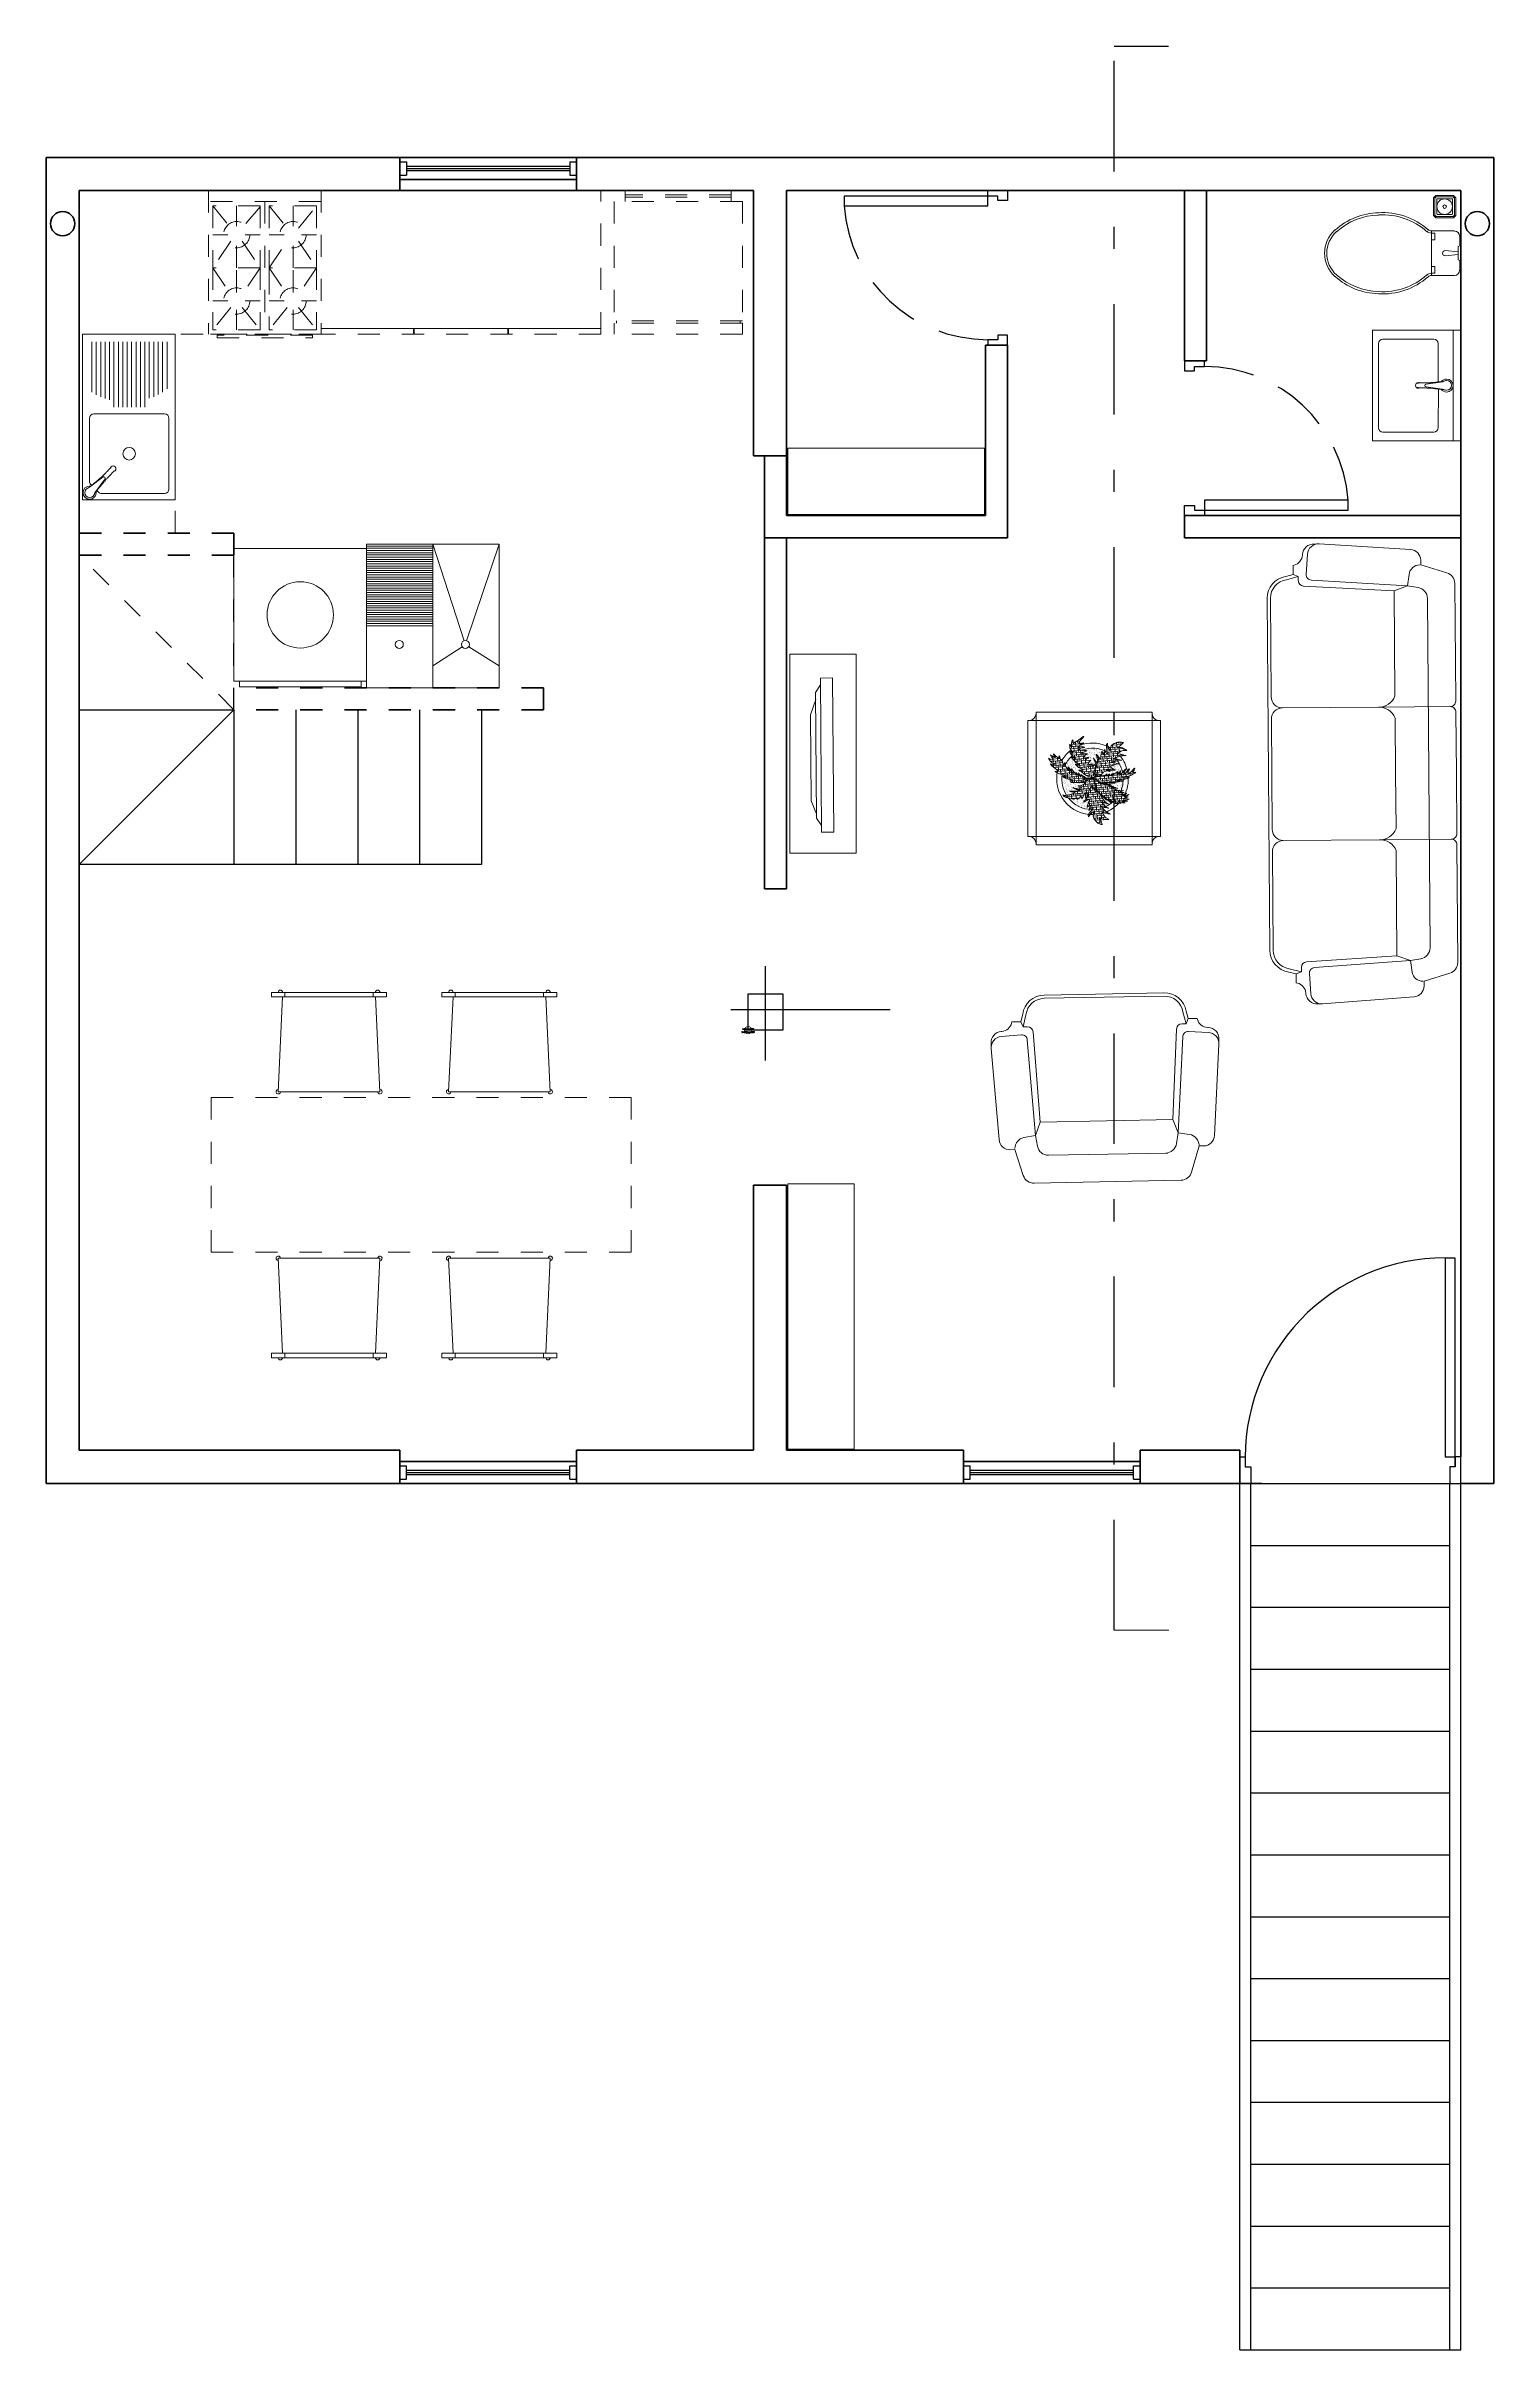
# Model space of a CAD drawing. Header units: millimetres. Extents: x 235.7 to 251.5, y 148.6 to 159.
# Drawn here: x 245 to 251.55, y 148.62 to 159.04 of the extents above; entities that cross this region are included whole.
import ezdxf
from ezdxf.enums import TextEntityAlignment as Align

# ---------------------------------------------------------------- set-up
doc = ezdxf.new("R2010")
doc.units = ezdxf.units.MM
doc.linetypes.add('DASHDOT', pattern=[1, 0.5, -0.25, 0, -0.25])
doc.linetypes.add('HIDDEN', pattern=[0.375, 0.25, -0.125])
for name, color, linetype, lineweight in [('A-DOOR-FULL', 7, 'Continuous', 25), ('A-FLOR-LEVL', 7, 'Continuous', 35), ('A-FLOR-STRS', 7, 'Continuous', 25), ('A-FURN', 9, 'Continuous', 18), ('A-GLAZ-FULL', 4, 'Continuous', 25), ('A-WALL-FULL', 7, 'Continuous', 35), ('A-WALL-FULL-EXTR', 7, 'Continuous', 35), ('A-WALL-FULL-INTR', 7, 'Continuous', 35)]:
    doc.layers.add(name, color=color, linetype=linetype, lineweight=lineweight)
doc.styles.add('E-ROMANS', font='romans.shx', dxfattribs={"width": 0.8})

# ---------------------------------------------------------------- blocks, each defined once
blk = doc.blocks.new('LAVADORA-PL')
for p, q in [((0, 0), (0, 0.6)), ((0, 0.6), (0.6, 0.6)), ((0.6, 0.6), (0.6, 0)), ((0.625, 0.575), (0.625, 0.025)), ((0.6, 0), (0, 0))]:
    blk.add_line(p, q)
for points in [[(0.6, 0.575), (0.625, 0.575)], [(0.6, 0.025), (0.625, 0.025)]]:
    blk.add_lwpolyline(points)
blk.add_circle((0.3, 0.3), 0.15)
blk = doc.blocks.new('DOOR-65')
for points in [[(-0.07, 0.74), (-0.07, 0.09), (-0.025, 0.09), (-0.025, 0.74), (-0.07, 0.74)], [(-0.675, 0.09), (-0.7, 0.09), (-0.7, 0), (-0.655, 0), (-0.655, 0.045), (-0.675, 0.045), (-0.675, 0.09)], [(-0.025, 0.09), (0, 0.09), (0, 0), (-0.045, 0), (-0.045, 0.045), (-0.025, 0.045), (-0.025, 0.09)]]:
    blk.add_lwpolyline(points)
at = {"linetype": 'HIDDEN'}
blk.add_arc((-0.022, 0.089), 0.653, 94.2076, 179.8995, dxfattribs=at)
blk = doc.blocks.new('_DetailCallout')
at = {"color": 0, "linetype": 'ByBlock', "lineweight": -2, "transparency": 16777216}
blk.add_line((8, 0), (-8, 0), dxfattribs=at)
blk.add_circle((0, 0), 8, dxfattribs=at)
at = {"color": 0, "transparency": 16777216, "style": 'E-ROMANS'}
for tag, p in [('VIEWNUMBER', (0, 1)), ('SHEETNUMBER', (0, -6))]:
    blk.add_attdef(tag, text='', height=3, dxfattribs=at).set_placement(p, align=Align.CENTER)

msp = doc.modelspace()

# ---------------------------------------------------------------- linework, layer by layer
msp.add_line((251.4, 158.068), (251.4, 158.139))
for points in [[(248.255, 154.45), (248.255, 154.752), (248.255, 154.877)], [(248.819, 154.68), (248.255, 154.68), (248.097, 154.68)]]:
    msp.add_lwpolyline(points)
msp.add_lwpolyline([(248.333, 154.588), (248.176, 154.588), (248.176, 154.752), (248.333, 154.752)], close=True)
at = {"layer": 'A-DOOR-FULL'}
msp.add_line((250.425, 152.657), (250.425, 152.612), dxfattribs=at)
msp.add_lwpolyline([(251.375, 152.612), (251.35, 152.612), (251.35, 152.597), (251.35, 152.537), (251.4, 152.537), (251.4, 152.657), (251.375, 152.657), (251.375, 152.612), (251.375, 152.657), (251.375, 153.557), (251.33, 153.557), (251.33, 152.657), (251.375, 152.657)], dxfattribs=at)
msp.add_lwpolyline([(250.45, 152.612), (250.45, 152.597), (250.45, 152.537), (250.4, 152.537), (250.4, 152.657), (250.425, 152.657), (250.425, 152.612)], close=True, dxfattribs=at)
msp.add_arc((251.33, 152.652), 0.906, 87.1522, 179.707, dxfattribs=at)
at = {"layer": 'A-FLOR-LEVL'}
for p, q in [((247.4, 158.537), (246.6, 158.537)), ((247.4, 158.437), (246.6, 158.437)), ((247.4, 152.637), (246.6, 152.637)), ((249.95, 152.637), (249.15, 152.637)), ((247.4, 152.537), (246.6, 152.537)), ((249.95, 152.537), (249.15, 152.537))]:
    msp.add_line(p, q, dxfattribs=at)
for centre in [(245.075, 158.237), (251.475, 158.237)]:
    msp.add_circle(centre, 0.055, dxfattribs=at)
at = {"layer": 'A-FLOR-STRS', "linetype": 'HIDDEN', "ltscale": 0.001}
for q in [(245.15, 156.737), (245.85, 156.737)]:
    msp.add_line((245.85, 156.037), q, dxfattribs=at)
at = {"layer": 'A-FLOR-STRS'}
for p, q in [((245.15, 156.037), (245.85, 156.037)), ((245.85, 156.037), (245.85, 155.337)), ((246.13, 156.037), (246.13, 155.337)), ((246.41, 156.037), (246.41, 155.337)), ((246.69, 156.037), (246.69, 155.337)), ((246.97, 156.037), (246.97, 155.337)), ((246.97, 155.337), (245.15, 155.337)), ((250.4, 148.617), (250.4, 152.537)), ((250.45, 148.617), (250.45, 152.537)), ((250.45, 152.537), (251.4, 152.537)), ((251.35, 148.617), (251.35, 152.537)), ((251.4, 148.617), (251.4, 152.537)), ((250.45, 152.257), (251.35, 152.257)), ((250.45, 151.977), (251.35, 151.977)), ((250.45, 151.697), (251.35, 151.697)), ((250.45, 151.417), (251.35, 151.417)), ((250.45, 151.137), (251.35, 151.137)), ((250.45, 150.857), (251.35, 150.857)), ((250.45, 150.577), (251.35, 150.577)), ((250.45, 150.297), (251.35, 150.297)), ((250.45, 150.017), (251.35, 150.017)), ((250.45, 149.737), (251.35, 149.737)), ((250.45, 149.457), (251.35, 149.457)), ((250.45, 149.177), (251.35, 149.177)), ((250.45, 148.897), (251.35, 148.897)), ((250.4, 148.617), (251.4, 148.617))]:
    msp.add_line(p, q, dxfattribs=at)
at = {"layer": 'A-FLOR-STRS', "linetype": 'DASHDOT', "ltscale": 15}
msp.add_line((245.85, 156.037), (245.15, 155.337), dxfattribs=at)
at = {"layer": 'A-FURN', "color": 1, "linetype": 'DASHDOT', "lineweight": 30}
for p, q in [((249.832, 151.873), (249.832, 159.04)), ((249.832, 159.04), (250.078, 159.04))]:
    msp.add_line(p, q, dxfattribs=at)
at = {"layer": 'A-FURN', "linetype": 'HIDDEN', "ltscale": 0.001}
for p, q in [((245.734, 158.387), (245.734, 157.737)), ((246.244, 158.337), (245.734, 158.337)), ((245.989, 158.337), (245.989, 157.737)), ((246.244, 158.387), (246.244, 157.737)), ((247.51, 157.737), (247.51, 158.387)), ((247.57, 158.337), (247.57, 157.797)), ((248.15, 158.337), (247.57, 158.337)), ((248.1, 158.387), (247.62, 158.387)), ((247.62, 158.387), (247.62, 158.337)), ((248.1, 158.367), (247.62, 158.367)), ((248.1, 158.357), (247.62, 158.357)), ((248.1, 158.387), (248.1, 158.337)), ((248.15, 158.337), (248.15, 157.797)), ((245.754, 158.317), (245.836, 158.217)), ((245.969, 158.317), (245.754, 158.317)), ((245.754, 158.317), (245.754, 158.037)), ((245.862, 158.226), (245.862, 158.317)), ((245.969, 158.313), (245.887, 158.217)), ((245.969, 158.317), (245.969, 158.037)), ((246.009, 158.317), (246.091, 158.217)), ((246.009, 158.317), (246.009, 158.013)), ((246.224, 158.317), (246.009, 158.317)), ((246.117, 158.226), (246.117, 158.317)), ((246.142, 158.217), (246.224, 158.317)), ((246.224, 158.317), (246.224, 158.037)), ((245.754, 158.187), (245.822, 158.187)), ((245.836, 158.157), (245.754, 158.037)), ((245.862, 158.037), (245.862, 158.147)), ((245.887, 158.157), (245.969, 158.037)), ((245.901, 158.187), (245.969, 158.187)), ((246.009, 158.187), (246.077, 158.187)), ((246.009, 158.037), (246.091, 158.157)), ((246.117, 158.037), (246.117, 158.147)), ((246.142, 158.157), (246.224, 158.037)), ((246.156, 158.187), (246.224, 158.187)), ((245.754, 158.037), (245.836, 157.917)), ((245.754, 158.037), (245.754, 157.757)), ((245.969, 158.037), (245.754, 158.037)), ((245.862, 157.926), (245.862, 158.037)), ((245.969, 158.037), (245.887, 157.917)), ((245.969, 158.037), (245.969, 157.757)), ((246.009, 158.037), (246.091, 157.917)), ((246.224, 158.037), (246.009, 158.037)), ((246.117, 157.926), (246.117, 158.037)), ((246.224, 158.037), (246.142, 157.917)), ((246.224, 158.037), (246.224, 157.757)), ((246.009, 158.017), (246.009, 157.757)), ((245.754, 157.887), (245.822, 157.887)), ((245.836, 157.857), (245.754, 157.757)), ((245.862, 157.757), (245.862, 157.847)), ((245.887, 157.857), (245.969, 157.757)), ((245.901, 157.887), (245.969, 157.887)), ((246.009, 157.887), (246.077, 157.887)), ((246.091, 157.857), (246.009, 157.757)), ((246.117, 157.757), (246.117, 157.847)), ((246.142, 157.857), (246.224, 157.757)), ((246.156, 157.887), (246.224, 157.887)), ((247.51, 157.737), (245.584, 157.737)), ((245.584, 157.737), (245.584, 156.837)), ((246.244, 157.737), (245.734, 157.737)), ((245.969, 157.757), (245.754, 157.757)), ((246.224, 157.757), (246.009, 157.757)), ((248.15, 157.797), (247.57, 157.797)), ((248.15, 157.787), (247.57, 157.787)), ((247.57, 157.787), (247.57, 157.737)), ((248.15, 157.737), (247.57, 157.737)), ((247.58, 157.797), (247.58, 157.787)), ((248.14, 157.797), (248.14, 157.787)), ((248.15, 157.787), (248.15, 157.737)), ((247.647, 154.283), (245.747, 154.283)), ((245.747, 154.283), (245.747, 153.583)), ((247.647, 153.583), (247.647, 154.283)), ((245.747, 153.583), (247.647, 153.583))]:
    msp.add_line(p, q, dxfattribs=at)
at = {"layer": 'A-FURN'}
for p, q in [((251.277, 158.354), (251.287, 158.364)), ((251.277, 158.274), (251.277, 158.354)), ((251.282, 158.352), (251.289, 158.359)), ((251.282, 158.276), (251.282, 158.352)), ((251.287, 158.364), (251.367, 158.364)), ((251.289, 158.359), (251.365, 158.359)), ((251.292, 158.348), (251.293, 158.349)), ((251.292, 158.281), (251.292, 158.348)), ((251.293, 158.349), (251.361, 158.349)), ((251.361, 158.349), (251.362, 158.348)), ((251.362, 158.348), (251.362, 158.281)), ((251.365, 158.359), (251.372, 158.352)), ((251.367, 158.364), (251.377, 158.354)), ((251.372, 158.352), (251.372, 158.276)), ((251.377, 158.354), (251.377, 158.274)), ((251.4, 158.387), (251.4, 158.367)), ((251.4, 158.387), (251.4, 158.287)), ((251.4, 158.367), (251.4, 158.337)), ((251.287, 158.264), (251.277, 158.274)), ((251.289, 158.269), (251.282, 158.276)), ((251.367, 158.264), (251.287, 158.264)), ((251.365, 158.269), (251.289, 158.269)), ((251.293, 158.279), (251.292, 158.281)), ((251.361, 158.279), (251.293, 158.279)), ((251.362, 158.281), (251.361, 158.279)), ((251.372, 158.276), (251.365, 158.269)), ((251.377, 158.274), (251.367, 158.264)), ((251.371, 158.204), (251.268, 158.204)), ((251.268, 158.204), (251.268, 158.003)), ((251.268, 158.194), (251.283, 158.194)), ((251.268, 158.194), (251.268, 158.164)), ((251.268, 158.164), (251.283, 158.164)), ((251.283, 158.194), (251.283, 158.164)), ((251.4, 158.139), (251.388, 158.133)), ((251.388, 158.133), (251.388, 158.074)), ((251.395, 158.174), (251.395, 158.18)), ((251.395, 158.136), (251.395, 158.174)), ((251.268, 158.043), (251.283, 158.043)), ((251.283, 158.043), (251.283, 158.013)), ((251.329, 158.115), (251.388, 158.109)), ((251.388, 158.097), (251.329, 158.091)), ((251.388, 158.074), (251.4, 158.068)), ((251.395, 158.032), (251.395, 158.07)), ((251.395, 158.026), (251.395, 158.032)), ((251.268, 158.013), (251.283, 158.013)), ((251.268, 158.003), (251.371, 158.003)), ((245.164, 156.987), (245.164, 157.737)), ((245.164, 157.737), (245.584, 157.737)), ((245.584, 156.987), (245.584, 157.737)), ((246.244, 157.762), (247.51, 157.762)), ((251.4, 157.755), (251, 157.755)), ((251, 157.755), (251, 157.255)), ((251.278, 157.714), (251.048, 157.714)), ((251.4, 157.755), (251.365, 157.755)), ((251.365, 157.755), (251.365, 157.255)), ((245.207, 157.703), (245.207, 157.474)), ((245.227, 157.703), (245.227, 157.463)), ((245.247, 157.703), (245.247, 157.454)), ((245.267, 157.703), (245.267, 157.446)), ((245.287, 157.703), (245.287, 157.44)), ((245.307, 157.703), (245.307, 157.407)), ((245.327, 157.703), (245.327, 157.407)), ((245.347, 157.703), (245.347, 157.407)), ((245.367, 157.703), (245.367, 157.407)), ((245.387, 157.703), (245.387, 157.407)), ((245.407, 157.703), (245.407, 157.407)), ((245.427, 157.703), (245.427, 157.407)), ((245.447, 157.703), (245.447, 157.407)), ((245.467, 157.703), (245.467, 157.447)), ((245.487, 157.703), (245.487, 157.454)), ((245.507, 157.703), (245.507, 157.464)), ((245.527, 157.703), (245.527, 157.475)), ((245.547, 157.703), (245.547, 157.489)), ((251.028, 157.694), (251.028, 157.314)), ((251.298, 157.521), (251.298, 157.694)), ((251.298, 157.314), (251.299, 157.489)), ((245.196, 157.356), (245.196, 157.071)), ((245.216, 157.376), (245.536, 157.376)), ((245.556, 157.356), (245.556, 157.036)), ((251.048, 157.294), (251.278, 157.294)), ((251, 157.255), (251.4, 157.255)), ((245.276, 157.116), (245.287, 157.127)), ((245.292, 157.101), (245.302, 157.112)), ((245.164, 156.987), (245.584, 156.987)), ((245.201, 157.057), (245.206, 157.053)), ((245.23, 157.029), (245.237, 157.022)), ((245.251, 157.016), (245.536, 157.016)), ((246.45, 156.137), (246.45, 156.787)), ((246.45, 156.787), (247.05, 156.787)), ((246.45, 156.778), (246.75, 156.778)), ((246.892, 156.35), (246.75, 156.787)), ((246.75, 156.137), (246.75, 156.787)), ((246.902, 156.35), (247.05, 156.787)), ((247.05, 156.787), (247.05, 156.137)), ((246.45, 156.768), (246.75, 156.768)), ((246.45, 156.758), (246.75, 156.758)), ((246.45, 156.748), (246.75, 156.748)), ((246.45, 156.738), (246.75, 156.738)), ((246.45, 156.728), (246.75, 156.728)), ((246.45, 156.718), (246.75, 156.718)), ((246.45, 156.708), (246.75, 156.708)), ((246.45, 156.698), (246.75, 156.698)), ((246.45, 156.688), (246.75, 156.688)), ((246.45, 156.688), (246.75, 156.688)), ((246.45, 156.678), (246.75, 156.678)), ((246.45, 156.668), (246.75, 156.668)), ((246.45, 156.658), (246.75, 156.658)), ((246.45, 156.648), (246.75, 156.648)), ((246.45, 156.638), (246.75, 156.638)), ((246.45, 156.628), (246.75, 156.628)), ((246.45, 156.618), (246.75, 156.618)), ((246.45, 156.608), (246.75, 156.608)), ((246.45, 156.608), (246.75, 156.608)), ((246.45, 156.598), (246.75, 156.598)), ((246.45, 156.598), (246.75, 156.598)), ((246.45, 156.588), (246.75, 156.588)), ((246.45, 156.588), (246.75, 156.588)), ((246.45, 156.578), (246.75, 156.578)), ((246.45, 156.578), (246.75, 156.578)), ((246.45, 156.568), (246.75, 156.568)), ((246.45, 156.568), (246.75, 156.568)), ((246.45, 156.558), (246.75, 156.558)), ((246.45, 156.548), (246.75, 156.548)), ((246.45, 156.538), (246.75, 156.538)), ((246.45, 156.528), (246.75, 156.528)), ((246.45, 156.518), (246.75, 156.518)), ((246.45, 156.508), (246.75, 156.508)), ((246.45, 156.498), (246.75, 156.498)), ((246.45, 156.488), (246.75, 156.488)), ((246.45, 156.478), (246.75, 156.478)), ((246.45, 156.468), (246.75, 156.468)), ((246.45, 156.458), (246.75, 156.458)), ((246.45, 156.448), (246.75, 156.448)), ((246.45, 156.438), (246.75, 156.438)), ((246.45, 156.428), (246.75, 156.428)), ((246.45, 156.418), (246.75, 156.418)), ((246.882, 156.323), (246.75, 156.237)), ((246.912, 156.323), (247.05, 156.237)), ((247.05, 156.137), (246.45, 156.137)), ((251.028, 156.049), (251.353, 156.052)), ((250.041, 155.989), (249.441, 155.989)), ((249.441, 155.989), (249.441, 155.464)), ((249.479, 156.026), (249.479, 155.426)), ((250.004, 156.026), (249.479, 156.026)), ((250.004, 155.426), (250.004, 156.026)), ((250.041, 155.464), (250.041, 155.989)), ((249.441, 155.464), (250.041, 155.464)), ((249.479, 155.426), (250.004, 155.426)), ((251.032, 155.449), (251.357, 155.452)), ((246.02, 154.739), (246.02, 154.759)), ((246.02, 154.759), (246.54, 154.759)), ((246.05, 154.739), (246.02, 154.739)), ((246.51, 154.739), (246.05, 154.739)), ((246.07, 154.739), (246.05, 154.309)), ((246.08, 154.759), (246.08, 154.739)), ((246.48, 154.759), (246.48, 154.739)), ((246.49, 154.739), (246.51, 154.309)), ((246.54, 154.739), (246.51, 154.739)), ((246.54, 154.759), (246.54, 154.739)), ((246.791, 154.739), (246.791, 154.759)), ((246.791, 154.759), (247.311, 154.759)), ((246.821, 154.739), (246.791, 154.739)), ((247.281, 154.739), (246.821, 154.739)), ((246.841, 154.739), (246.821, 154.309)), ((246.851, 154.759), (246.851, 154.739)), ((247.251, 154.759), (247.251, 154.739)), ((247.261, 154.739), (247.281, 154.309)), ((247.311, 154.739), (247.281, 154.739)), ((247.311, 154.759), (247.311, 154.739)), ((246.05, 154.309), (246.51, 154.309)), ((246.821, 154.309), (247.281, 154.309)), ((246.51, 153.556), (246.05, 153.556)), ((246.07, 153.126), (246.05, 153.556)), ((246.49, 153.126), (246.51, 153.556)), ((247.281, 153.556), (246.821, 153.556)), ((246.841, 153.126), (246.821, 153.556)), ((247.261, 153.126), (247.281, 153.556)), ((246.02, 153.106), (246.02, 153.126)), ((246.02, 153.126), (246.05, 153.126)), ((246.05, 153.126), (246.51, 153.126)), ((246.08, 153.106), (246.08, 153.126)), ((246.48, 153.106), (246.48, 153.126)), ((246.51, 153.126), (246.54, 153.126)), ((246.54, 153.126), (246.54, 153.106)), ((246.791, 153.106), (246.791, 153.126)), ((246.791, 153.126), (246.821, 153.126)), ((246.821, 153.126), (247.281, 153.126)), ((246.851, 153.106), (246.851, 153.126)), ((247.251, 153.106), (247.251, 153.126)), ((247.281, 153.126), (247.311, 153.126)), ((247.311, 153.126), (247.311, 153.106)), ((246.54, 153.106), (246.02, 153.106)), ((247.311, 153.106), (246.791, 153.106))]:
    msp.add_line(p, q, dxfattribs=at)
at = {"layer": 'A-FURN', "ltscale": 4}
for p, q in [((245.197, 157.045), (245.258, 157.091)), ((245.244, 157.085), (245.242, 157.083)), ((245.246, 157.086), (245.244, 157.085)), ((245.248, 157.088), (245.246, 157.086)), ((245.25, 157.09), (245.248, 157.088)), ((245.252, 157.092), (245.25, 157.09)), ((245.254, 157.094), (245.252, 157.092)), ((245.256, 157.096), (245.254, 157.094)), ((245.258, 157.098), (245.256, 157.096)), ((245.259, 157.098), (245.258, 157.098)), ((245.26, 157.1), (245.259, 157.099)), ((245.259, 157.099), (245.259, 157.098)), ((245.261, 157.101), (245.26, 157.1)), ((245.26, 157.1), (245.26, 157.1)), ((245.262, 157.101), (245.261, 157.101)), ((245.263, 157.103), (245.262, 157.102)), ((245.262, 157.102), (245.262, 157.101)), ((245.264, 157.103), (245.263, 157.103)), ((245.265, 157.105), (245.264, 157.104)), ((245.264, 157.104), (245.264, 157.103)), ((245.266, 157.105), (245.265, 157.105)), ((245.267, 157.107), (245.266, 157.106)), ((245.266, 157.106), (245.266, 157.105)), ((245.268, 157.107), (245.267, 157.107)), ((245.269, 157.108), (245.268, 157.108)), ((245.268, 157.108), (245.268, 157.107)), ((245.27, 157.109), (245.269, 157.108)), ((245.271, 157.11), (245.27, 157.11)), ((245.27, 157.11), (245.27, 157.109)), ((245.272, 157.111), (245.271, 157.111)), ((245.271, 157.111), (245.271, 157.11)), ((245.273, 157.112), (245.272, 157.112)), ((245.272, 157.112), (245.272, 157.112)), ((245.272, 157.112), (245.272, 157.111)), ((245.274, 157.114), (245.273, 157.113)), ((245.273, 157.113), (245.273, 157.113)), ((245.273, 157.113), (245.273, 157.112)), ((245.275, 157.114), (245.274, 157.114)), ((245.274, 157.114), (245.274, 157.114)), ((245.276, 157.116), (245.275, 157.115)), ((245.275, 157.115), (245.275, 157.115)), ((245.275, 157.115), (245.275, 157.114)), ((245.276, 157.084), (245.275, 157.084)), ((245.275, 157.084), (245.275, 157.083)), ((245.276, 157.116), (245.276, 157.116)), ((245.276, 157.116), (245.276, 157.116)), ((245.277, 157.085), (245.276, 157.084)), ((245.278, 157.087), (245.277, 157.086)), ((245.277, 157.086), (245.277, 157.085)), ((245.279, 157.087), (245.278, 157.087)), ((245.28, 157.089), (245.279, 157.088)), ((245.279, 157.088), (245.279, 157.087)), ((245.281, 157.089), (245.28, 157.089)), ((245.282, 157.091), (245.281, 157.09)), ((245.281, 157.09), (245.281, 157.089)), ((245.283, 157.092), (245.282, 157.091)), ((245.284, 157.092), (245.283, 157.092)), ((245.285, 157.094), (245.284, 157.093)), ((245.284, 157.093), (245.284, 157.092)), ((245.286, 157.094), (245.285, 157.094)), ((245.287, 157.096), (245.286, 157.095)), ((245.286, 157.095), (245.286, 157.094)), ((245.288, 157.128), (245.287, 157.127)), ((245.287, 157.127), (245.287, 157.127)), ((245.288, 157.097), (245.287, 157.096)), ((245.287, 157.096), (245.287, 157.096)), ((245.287, 157.096), (245.287, 157.096)), ((245.289, 157.129), (245.288, 157.128)), ((245.288, 157.128), (245.288, 157.128)), ((245.288, 157.128), (245.288, 157.128)), ((245.289, 157.097), (245.288, 157.097)), ((245.288, 157.097), (245.288, 157.097)), ((245.29, 157.129), (245.289, 157.129)), ((245.289, 157.129), (245.289, 157.129)), ((245.289, 157.129), (245.289, 157.129)), ((245.29, 157.099), (245.289, 157.098)), ((245.289, 157.098), (245.289, 157.098)), ((245.289, 157.098), (245.289, 157.097)), ((245.291, 157.13), (245.29, 157.13)), ((245.29, 157.13), (245.29, 157.13)), ((245.29, 157.13), (245.29, 157.129)), ((245.29, 157.129), (245.29, 157.129)), ((245.291, 157.099), (245.29, 157.099)), ((245.29, 157.099), (245.29, 157.099)), ((245.292, 157.131), (245.291, 157.131)), ((245.291, 157.131), (245.291, 157.13)), ((245.291, 157.13), (245.291, 157.13)), ((245.291, 157.13), (245.291, 157.13)), ((245.292, 157.101), (245.291, 157.1)), ((245.291, 157.1), (245.291, 157.1)), ((245.291, 157.1), (245.291, 157.099)), ((245.293, 157.131), (245.292, 157.131)), ((245.292, 157.131), (245.292, 157.131)), ((245.292, 157.131), (245.292, 157.131)), ((245.292, 157.101), (245.292, 157.101)), ((245.294, 157.132), (245.293, 157.132)), ((245.293, 157.132), (245.293, 157.132)), ((245.293, 157.132), (245.293, 157.131)), ((245.293, 157.131), (245.293, 157.131)), ((245.294, 157.132), (245.294, 157.132)), ((245.294, 157.132), (245.294, 157.132)), ((245.303, 157.112), (245.302, 157.112)), ((245.304, 157.113), (245.303, 157.112)), ((245.303, 157.112), (245.303, 157.112)), ((245.305, 157.114), (245.304, 157.114)), ((245.304, 157.114), (245.304, 157.114)), ((245.304, 157.114), (245.304, 157.113)), ((245.304, 157.113), (245.304, 157.113)), ((245.306, 157.116), (245.305, 157.115)), ((245.305, 157.115), (245.305, 157.115)), ((245.305, 157.115), (245.305, 157.115)), ((245.305, 157.115), (245.305, 157.115)), ((245.305, 157.115), (245.305, 157.114)), ((245.305, 157.114), (245.305, 157.114)), ((245.307, 157.117), (245.306, 157.117)), ((245.306, 157.117), (245.306, 157.117)), ((245.306, 157.117), (245.306, 157.117)), ((245.306, 157.117), (245.306, 157.116)), ((245.306, 157.116), (245.306, 157.116)), ((245.306, 157.116), (245.306, 157.116)), ((245.308, 157.119), (245.307, 157.119)), ((245.307, 157.119), (245.307, 157.118)), ((245.307, 157.118), (245.307, 157.118)), ((245.307, 157.118), (245.307, 157.118)), ((245.307, 157.118), (245.307, 157.118)), ((245.307, 157.118), (245.307, 157.117)), ((245.198, 157.045), (245.197, 157.045)), ((245.199, 157.046), (245.198, 157.046)), ((245.198, 157.046), (245.198, 157.045)), ((245.2, 157.047), (245.199, 157.047)), ((245.199, 157.047), (245.199, 157.046)), ((245.201, 157.048), (245.2, 157.048)), ((245.2, 157.048), (245.2, 157.047)), ((245.202, 157.049), (245.201, 157.048)), ((245.201, 157.048), (245.201, 157.048)), ((245.203, 157.05), (245.202, 157.049)), ((245.202, 157.049), (245.202, 157.049)), ((245.204, 157.051), (245.203, 157.05)), ((245.203, 157.05), (245.203, 157.05)), ((245.205, 157.052), (245.204, 157.051)), ((245.204, 157.051), (245.204, 157.051)), ((245.206, 157.053), (245.205, 157.052)), ((245.205, 157.052), (245.205, 157.052)), ((245.207, 157.054), (245.206, 157.053)), ((245.206, 157.053), (245.206, 157.053)), ((245.208, 157.055), (245.207, 157.054)), ((245.207, 157.054), (245.207, 157.054)), ((245.209, 157.055), (245.208, 157.055)), ((245.208, 157.055), (245.208, 157.055)), ((245.21, 157.056), (245.209, 157.056)), ((245.209, 157.056), (245.209, 157.055)), ((245.211, 157.057), (245.21, 157.057)), ((245.21, 157.057), (245.21, 157.056)), ((245.212, 157.058), (245.211, 157.058)), ((245.211, 157.058), (245.211, 157.057)), ((245.213, 157.058), (245.212, 157.058)), ((245.214, 157.059), (245.213, 157.059)), ((245.213, 157.059), (245.213, 157.058)), ((245.215, 157.06), (245.214, 157.06)), ((245.214, 157.06), (245.214, 157.059)), ((245.216, 157.061), (245.215, 157.06)), ((245.215, 157.06), (245.215, 157.06)), ((245.218, 157.063), (245.216, 157.061)), ((245.216, 157.061), (245.216, 157.061)), ((245.22, 157.065), (245.218, 157.063)), ((245.22, 157.016), (245.219, 157.015)), ((245.219, 157.015), (245.219, 157.015)), ((245.219, 157.015), (245.219, 157.015)), ((245.219, 157.015), (245.219, 157.015)), ((245.219, 157.015), (245.219, 157.014)), ((245.219, 157.014), (245.219, 157.014)), ((245.219, 157.014), (245.219, 157.014)), ((245.219, 157.014), (245.219, 157.013)), ((245.223, 157.067), (245.22, 157.065)), ((245.221, 157.018), (245.22, 157.018)), ((245.22, 157.018), (245.22, 157.018)), ((245.22, 157.018), (245.22, 157.017)), ((245.22, 157.017), (245.22, 157.017)), ((245.22, 157.017), (245.22, 157.017)), ((245.22, 157.017), (245.22, 157.016)), ((245.22, 157.016), (245.22, 157.016)), ((245.22, 157.016), (245.22, 157.016)), ((245.22, 157.016), (245.22, 157.016)), ((245.267, 157.082), (245.221, 157.019)), ((245.222, 157.02), (245.221, 157.019)), ((245.221, 157.019), (245.221, 157.019)), ((245.221, 157.019), (245.221, 157.019)), ((245.221, 157.019), (245.221, 157.018)), ((245.221, 157.018), (245.221, 157.018)), ((245.223, 157.021), (245.222, 157.021)), ((245.222, 157.021), (245.222, 157.02)), ((245.225, 157.068), (245.223, 157.067)), ((245.224, 157.023), (245.223, 157.022)), ((245.223, 157.022), (245.223, 157.022)), ((245.223, 157.022), (245.223, 157.021)), ((245.225, 157.024), (245.224, 157.023)), ((245.224, 157.023), (245.224, 157.023)), ((245.227, 157.07), (245.225, 157.068)), ((245.226, 157.025), (245.225, 157.024)), ((245.225, 157.024), (245.225, 157.024)), ((245.227, 157.026), (245.226, 157.025)), ((245.226, 157.025), (245.226, 157.025)), ((245.229, 157.072), (245.227, 157.07)), ((245.228, 157.027), (245.227, 157.026)), ((245.227, 157.026), (245.227, 157.026)), ((245.229, 157.028), (245.228, 157.027)), ((245.228, 157.027), (245.228, 157.027)), ((245.231, 157.074), (245.229, 157.072)), ((245.23, 157.029), (245.229, 157.028)), ((245.229, 157.028), (245.229, 157.028)), ((245.231, 157.031), (245.23, 157.029)), ((245.23, 157.029), (245.23, 157.029)), ((245.233, 157.076), (245.231, 157.074)), ((245.236, 157.037), (245.231, 157.031)), ((245.235, 157.077), (245.233, 157.076)), ((245.237, 157.079), (245.235, 157.077)), ((245.238, 157.039), (245.236, 157.037)), ((245.239, 157.081), (245.237, 157.079)), ((245.24, 157.042), (245.238, 157.039)), ((245.242, 157.083), (245.239, 157.081)), ((245.242, 157.044), (245.24, 157.042)), ((245.243, 157.046), (245.242, 157.044)), ((245.245, 157.048), (245.243, 157.046)), ((245.247, 157.05), (245.245, 157.048)), ((245.249, 157.053), (245.247, 157.05)), ((245.25, 157.055), (245.249, 157.053)), ((245.252, 157.057), (245.25, 157.055)), ((245.254, 157.059), (245.252, 157.057)), ((245.256, 157.061), (245.254, 157.059)), ((245.258, 157.064), (245.256, 157.061)), ((245.259, 157.066), (245.258, 157.064)), ((245.261, 157.068), (245.259, 157.066)), ((245.263, 157.07), (245.261, 157.068)), ((245.265, 157.072), (245.263, 157.07)), ((245.267, 157.074), (245.265, 157.072)), ((245.269, 157.077), (245.267, 157.074)), ((245.271, 157.079), (245.269, 157.077)), ((245.273, 157.081), (245.271, 157.079)), ((245.274, 157.082), (245.273, 157.081)), ((245.273, 157.081), (245.273, 157.081)), ((245.275, 157.083), (245.274, 157.082))]:
    msp.add_line(p, q, dxfattribs=at)
at = {"layer": 'A-FURN', "lineweight": 20}
for p, q in [((251.028, 156.049), (250.593, 156.046)), ((251.032, 155.449), (250.597, 155.446))]:
    msp.add_line(p, q, dxfattribs=at)
at = {"layer": 'A-FURN', "color": 252}
for p, q in [((249.544, 155.832), (249.545, 155.833)), ((249.545, 155.833), (249.546, 155.832)), ((249.557, 155.838), (249.559, 155.836)), ((249.557, 155.833), (249.557, 155.838)), ((249.561, 155.835), (249.557, 155.834)), ((249.56, 155.828), (249.557, 155.833)), ((249.559, 155.836), (249.566, 155.829)), ((249.629, 155.851), (249.633, 155.85)), ((249.632, 155.846), (249.629, 155.851)), ((249.629, 155.851), (249.629, 155.851)), ((249.63, 155.879), (249.631, 155.88)), ((249.631, 155.874), (249.63, 155.879)), ((249.631, 155.88), (249.634, 155.878)), ((249.631, 155.88), (249.631, 155.88)), ((249.631, 155.87), (249.631, 155.874)), ((249.674, 155.874), (249.631, 155.87)), ((249.631, 155.864), (249.631, 155.87)), ((249.641, 155.851), (249.631, 155.864)), ((249.631, 155.85), (249.631, 155.846)), ((249.639, 155.833), (249.632, 155.846)), ((249.633, 155.85), (249.641, 155.846)), ((249.634, 155.878), (249.637, 155.875)), ((249.683, 155.865), (249.634, 155.861)), ((249.696, 155.846), (249.634, 155.841)), ((249.637, 155.875), (249.64, 155.873)), ((249.639, 155.882), (249.64, 155.895)), ((249.672, 155.884), (249.639, 155.881)), ((249.641, 155.875), (249.639, 155.882)), ((249.639, 155.873), (249.639, 155.866)), ((249.641, 155.829), (249.639, 155.833)), ((249.64, 155.895), (249.645, 155.901)), ((249.646, 155.891), (249.64, 155.891)), ((249.64, 155.873), (249.641, 155.875)), ((249.71, 155.838), (249.64, 155.832)), ((249.684, 155.855), (249.641, 155.851)), ((249.641, 155.846), (249.647, 155.845)), ((249.641, 155.846), (249.643, 155.828)), ((249.647, 155.845), (249.641, 155.851)), ((249.645, 155.901), (249.646, 155.896)), ((249.646, 155.896), (249.646, 155.891)), ((249.646, 155.891), (249.647, 155.886)), ((249.647, 155.886), (249.649, 155.884)), ((249.649, 155.884), (249.65, 155.886)), ((249.649, 155.884), (249.649, 155.884)), ((249.649, 155.872), (249.651, 155.847)), ((249.65, 155.886), (249.654, 155.891)), ((249.652, 155.833), (249.653, 155.821)), ((249.654, 155.891), (249.661, 155.894)), ((249.675, 155.894), (249.655, 155.892)), ((249.657, 155.892), (249.659, 155.868)), ((249.66, 155.853), (249.662, 155.829)), ((249.661, 155.894), (249.672, 155.901)), ((249.666, 155.898), (249.667, 155.888)), ((249.668, 155.873), (249.67, 155.849)), ((249.67, 155.869), (249.669, 155.868)), ((249.669, 155.867), (249.67, 155.868)), ((249.669, 155.868), (249.669, 155.867)), ((249.671, 155.871), (249.67, 155.869)), ((249.67, 155.868), (249.675, 155.869)), ((249.673, 155.873), (249.671, 155.871)), ((249.672, 155.901), (249.684, 155.911)), ((249.673, 155.886), (249.672, 155.885)), ((249.672, 155.883), (249.674, 155.885)), ((249.672, 155.885), (249.672, 155.884)), ((249.691, 155.885), (249.672, 155.884)), ((249.672, 155.884), (249.672, 155.883)), ((249.674, 155.86), (249.672, 155.857)), ((249.672, 155.857), (249.673, 155.856)), ((249.672, 155.835), (249.674, 155.81)), ((249.674, 155.888), (249.673, 155.886)), ((249.678, 155.878), (249.673, 155.873)), ((249.673, 155.856), (249.678, 155.856)), ((249.684, 155.904), (249.674, 155.903)), ((249.675, 155.89), (249.674, 155.888)), ((249.674, 155.885), (249.681, 155.886)), ((249.684, 155.866), (249.674, 155.86)), ((249.676, 155.895), (249.675, 155.893)), ((249.675, 155.893), (249.675, 155.89)), ((249.675, 155.869), (249.68, 155.87)), ((249.685, 155.906), (249.676, 155.895)), ((249.677, 155.885), (249.678, 155.878)), ((249.683, 155.882), (249.678, 155.878)), ((249.678, 155.87), (249.678, 155.869)), ((249.678, 155.856), (249.689, 155.855)), ((249.68, 155.87), (249.688, 155.871)), ((249.68, 155.855), (249.682, 155.831)), ((249.681, 155.886), (249.685, 155.886)), ((249.691, 155.885), (249.683, 155.882)), ((249.684, 155.911), (249.69, 155.915)), ((249.684, 155.912), (249.685, 155.906)), ((249.692, 155.866), (249.684, 155.866)), ((249.689, 155.909), (249.685, 155.906)), ((249.685, 155.886), (249.689, 155.886)), ((249.687, 155.842), (249.686, 155.84)), ((249.686, 155.84), (249.688, 155.839)), ((249.698, 155.847), (249.687, 155.842)), ((249.688, 155.871), (249.693, 155.87)), ((249.688, 155.871), (249.688, 155.866)), ((249.688, 155.839), (249.692, 155.838)), ((249.695, 155.917), (249.689, 155.909)), ((249.693, 155.915), (249.689, 155.914)), ((249.689, 155.886), (249.693, 155.888)), ((249.689, 155.855), (249.697, 155.854)), ((249.689, 155.855), (249.69, 155.851)), ((249.69, 155.915), (249.692, 155.917)), ((249.695, 155.888), (249.691, 155.885)), ((249.691, 155.836), (249.693, 155.812)), ((249.692, 155.917), (249.694, 155.916)), ((249.697, 155.867), (249.692, 155.866)), ((249.692, 155.838), (249.702, 155.839)), ((249.693, 155.888), (249.695, 155.888)), ((249.693, 155.87), (249.698, 155.868)), ((249.694, 155.916), (249.695, 155.917)), ((249.694, 155.916), (249.694, 155.916)), ((249.694, 155.916), (249.694, 155.916)), ((249.694, 155.916), (249.694, 155.915)), ((249.695, 155.841), (249.695, 155.841)), ((249.698, 155.868), (249.697, 155.867)), ((249.697, 155.854), (249.706, 155.853)), ((249.698, 155.868), (249.698, 155.868)), ((249.704, 155.85), (249.698, 155.847)), ((249.699, 155.855), (249.699, 155.855)), ((249.699, 155.853), (249.7, 155.848)), ((249.7, 155.839), (249.701, 155.833)), ((249.709, 155.836), (249.7, 155.832)), ((249.701, 155.842), (249.701, 155.842)), ((249.702, 155.839), (249.71, 155.838)), ((249.704, 155.859), (249.704, 155.859)), ((249.708, 155.852), (249.704, 155.85)), ((249.705, 155.834), (249.705, 155.834)), ((249.706, 155.853), (249.708, 155.852)), ((249.707, 155.857), (249.707, 155.857)), ((249.707, 155.847), (249.707, 155.847)), ((249.711, 155.837), (249.709, 155.836)), ((249.71, 155.854), (249.71, 155.854)), ((249.71, 155.838), (249.711, 155.837)), ((249.71, 155.838), (249.71, 155.837)), ((249.71, 155.835), (249.71, 155.835)), ((249.712, 155.857), (249.712, 155.857)), ((249.713, 155.853), (249.713, 155.853)), ((249.716, 155.859), (249.716, 155.859)), ((249.718, 155.836), (249.718, 155.836)), ((249.719, 155.849), (249.719, 155.849)), ((249.72, 155.854), (249.72, 155.854)), ((249.72, 155.846), (249.72, 155.846)), ((249.722, 155.845), (249.722, 155.845)), ((249.722, 155.843), (249.722, 155.843)), ((249.724, 155.834), (249.724, 155.834)), ((249.725, 155.845), (249.725, 155.845)), ((249.726, 155.855), (249.726, 155.855)), ((249.728, 155.843), (249.728, 155.843)), ((249.729, 155.858), (249.729, 155.858)), ((249.73, 155.841), (249.73, 155.841)), ((249.731, 155.838), (249.731, 155.838)), ((249.733, 155.846), (249.733, 155.846)), ((249.735, 155.862), (249.735, 155.862)), ((249.735, 155.834), (249.735, 155.834)), ((249.737, 155.837), (249.737, 155.837)), ((249.738, 155.86), (249.738, 155.86)), ((249.739, 155.857), (249.739, 155.857)), ((249.741, 155.856), (249.741, 155.856)), ((249.741, 155.855), (249.741, 155.855)), ((249.742, 155.858), (249.742, 155.858)), ((249.743, 155.844), (249.743, 155.844)), ((249.743, 155.834), (249.743, 155.834)), ((249.744, 155.857), (249.744, 155.857)), ((249.744, 155.835), (249.744, 155.835)), ((249.744, 155.833), (249.744, 155.833)), ((249.745, 155.845), (249.745, 155.845)), ((249.745, 155.839), (249.745, 155.839)), ((249.748, 155.833), (249.748, 155.833)), ((249.75, 155.853), (249.75, 155.853)), ((249.752, 155.836), (249.751, 155.834)), ((249.751, 155.834), (249.753, 155.826)), ((249.752, 155.858), (249.752, 155.858)), ((249.752, 155.836), (249.752, 155.836)), ((249.753, 155.834), (249.752, 155.836)), ((249.753, 155.851), (249.753, 155.851)), ((249.757, 155.83), (249.753, 155.834)), ((249.754, 155.857), (249.754, 155.857)), ((249.757, 155.845), (249.757, 155.845)), ((249.757, 155.845), (249.757, 155.845)), ((249.758, 155.841), (249.758, 155.841)), ((249.762, 155.856), (249.762, 155.856)), ((249.762, 155.845), (249.762, 155.845)), ((249.764, 155.847), (249.764, 155.847)), ((249.764, 155.845), (249.764, 155.845)), ((249.765, 155.834), (249.765, 155.834)), ((249.767, 155.857), (249.767, 155.857)), ((249.767, 155.842), (249.767, 155.842)), ((249.771, 155.844), (249.771, 155.844)), ((249.771, 155.843), (249.771, 155.843)), ((249.771, 155.84), (249.771, 155.84)), ((249.875, 155.833), (249.771, 155.824)), ((249.773, 155.838), (249.772, 155.828)), ((249.774, 155.842), (249.773, 155.838)), ((249.785, 155.835), (249.773, 155.834)), ((249.776, 155.847), (249.774, 155.842)), ((249.779, 155.844), (249.774, 155.844)), ((249.776, 155.85), (249.776, 155.849)), ((249.777, 155.849), (249.776, 155.85)), ((249.776, 155.849), (249.776, 155.847)), ((249.779, 155.844), (249.777, 155.849)), ((249.778, 155.846), (249.779, 155.839)), ((249.783, 155.837), (249.779, 155.844)), ((249.782, 155.844), (249.782, 155.844)), ((249.783, 155.848), (249.783, 155.848)), ((249.789, 155.83), (249.783, 155.837)), ((249.784, 155.844), (249.784, 155.844)), ((249.785, 155.846), (249.785, 155.846)), ((249.786, 155.837), (249.786, 155.837)), ((249.786, 155.835), (249.786, 155.835)), ((249.788, 155.848), (249.787, 155.841)), ((249.794, 155.845), (249.787, 155.845)), ((249.787, 155.841), (249.788, 155.833)), ((249.79, 155.852), (249.788, 155.848)), ((249.788, 155.845), (249.79, 155.82)), ((249.847, 155.84), (249.788, 155.835)), ((249.788, 155.833), (249.789, 155.831)), ((249.79, 155.857), (249.789, 155.86)), ((249.789, 155.86), (249.79, 155.859)), ((249.79, 155.859), (249.79, 155.857)), ((249.791, 155.852), (249.79, 155.857)), ((249.79, 155.857), (249.79, 155.855)), ((249.79, 155.855), (249.79, 155.852)), ((249.795, 155.843), (249.791, 155.852)), ((249.798, 155.84), (249.795, 155.843)), ((249.801, 155.884), (249.797, 155.88)), ((249.797, 155.88), (249.797, 155.873)), ((249.803, 155.875), (249.797, 155.875)), ((249.797, 155.873), (249.798, 155.868)), ((249.798, 155.868), (249.799, 155.858)), ((249.806, 155.866), (249.798, 155.865)), ((249.8, 155.839), (249.798, 155.84)), ((249.799, 155.858), (249.799, 155.852)), ((249.81, 155.856), (249.799, 155.855)), ((249.799, 155.852), (249.8, 155.848)), ((249.867, 155.852), (249.8, 155.846)), ((249.8, 155.848), (249.802, 155.84)), ((249.802, 155.84), (249.8, 155.839)), ((249.802, 155.885), (249.801, 155.884)), ((249.802, 155.88), (249.802, 155.885)), ((249.802, 155.885), (249.803, 155.885)), ((249.803, 155.885), (249.802, 155.885)), ((249.803, 155.885), (249.802, 155.885)), ((249.804, 155.87), (249.802, 155.88)), ((249.808, 155.861), (249.804, 155.87)), ((249.806, 155.867), (249.806, 155.861)), ((249.81, 155.857), (249.808, 155.861)), ((249.808, 155.846), (249.81, 155.822)), ((249.812, 155.853), (249.81, 155.857)), ((249.813, 155.855), (249.812, 155.853)), ((249.812, 155.853), (249.812, 155.853)), ((249.814, 155.865), (249.813, 155.861)), ((249.875, 155.862), (249.813, 155.857)), ((249.813, 155.861), (249.813, 155.856)), ((249.813, 155.856), (249.813, 155.855)), ((249.817, 155.869), (249.814, 155.865)), ((249.853, 155.87), (249.816, 155.867)), ((249.816, 155.867), (249.818, 155.842)), ((249.818, 155.871), (249.817, 155.869)), ((249.819, 155.874), (249.818, 155.871)), ((249.823, 155.879), (249.819, 155.874)), ((249.865, 155.881), (249.822, 155.877)), ((249.826, 155.881), (249.823, 155.879)), ((249.824, 155.879), (249.826, 155.863)), ((249.829, 155.883), (249.826, 155.881)), ((249.827, 155.848), (249.829, 155.824)), ((249.83, 155.884), (249.829, 155.883)), ((249.831, 155.884), (249.83, 155.884)), ((249.83, 155.884), (249.83, 155.884)), ((249.833, 155.885), (249.831, 155.885)), ((249.831, 155.885), (249.831, 155.884)), ((249.831, 155.885), (249.831, 155.884)), ((249.831, 155.884), (249.831, 155.885)), ((249.838, 155.887), (249.833, 155.885)), ((249.833, 155.885), (249.834, 155.883)), ((249.835, 155.868), (249.837, 155.844)), ((249.842, 155.889), (249.838, 155.887)), ((249.865, 155.891), (249.84, 155.888)), ((249.853, 155.893), (249.842, 155.889)), ((249.843, 155.889), (249.845, 155.864)), ((249.844, 155.839), (249.847, 155.84)), ((249.847, 155.839), (249.844, 155.839)), ((249.844, 155.839), (249.844, 155.839)), ((249.846, 155.866), (249.847, 155.868)), ((249.847, 155.866), (249.846, 155.866)), ((249.846, 155.85), (249.847, 155.84)), ((249.847, 155.868), (249.853, 155.87)), ((249.85, 155.867), (249.847, 155.866)), ((249.847, 155.84), (249.852, 155.843)), ((249.851, 155.838), (249.847, 155.839)), ((249.847, 155.839), (249.848, 155.826)), ((249.862, 155.867), (249.85, 155.867)), ((249.86, 155.837), (249.851, 155.838)), ((249.852, 155.893), (249.853, 155.885)), ((249.852, 155.843), (249.859, 155.847)), ((249.864, 155.891), (249.853, 155.893)), ((249.853, 155.87), (249.861, 155.876)), ((249.855, 155.867), (249.856, 155.846)), ((249.859, 155.847), (249.868, 155.852)), ((249.873, 155.833), (249.86, 155.837)), ((249.861, 155.876), (249.866, 155.882)), ((249.862, 155.89), (249.863, 155.879)), ((249.869, 155.866), (249.862, 155.867)), ((249.868, 155.89), (249.864, 155.891)), ((249.864, 155.867), (249.865, 155.866)), ((249.866, 155.882), (249.871, 155.886)), ((249.866, 155.852), (249.866, 155.851)), ((249.867, 155.835), (249.868, 155.828)), ((249.873, 155.889), (249.868, 155.89)), ((249.868, 155.852), (249.875, 155.854)), ((249.882, 155.858), (249.869, 155.866)), ((249.871, 155.886), (249.874, 155.89)), ((249.872, 155.889), (249.872, 155.888)), ((249.874, 155.89), (249.873, 155.89)), ((249.873, 155.89), (249.873, 155.889)), ((249.88, 155.831), (249.873, 155.833)), ((249.875, 155.863), (249.875, 155.854)), ((249.875, 155.854), (249.887, 155.854)), ((249.886, 155.856), (249.882, 155.858)), ((249.888, 155.855), (249.886, 155.856)), ((249.887, 155.854), (249.889, 155.854)), ((249.889, 155.854), (249.888, 155.855)), ((249.535, 155.818), (249.54, 155.815)), ((249.535, 155.818), (249.535, 155.818)), ((249.544, 155.804), (249.535, 155.818)), ((249.536, 155.818), (249.536, 155.816)), ((249.543, 155.814), (249.538, 155.813)), ((249.54, 155.815), (249.552, 155.809)), ((249.551, 155.817), (249.544, 155.832)), ((249.592, 155.808), (249.544, 155.804)), ((249.56, 155.791), (249.544, 155.804)), ((249.544, 155.792), (249.545, 155.793)), ((249.55, 155.784), (249.544, 155.792)), ((249.545, 155.832), (249.545, 155.831)), ((249.545, 155.793), (249.556, 155.789)), ((249.545, 155.793), (249.545, 155.793)), ((249.546, 155.832), (249.551, 155.829)), ((249.547, 155.804), (249.547, 155.801)), ((249.559, 155.825), (249.548, 155.824)), ((249.548, 155.792), (249.549, 155.786)), ((249.602, 155.789), (249.55, 155.785)), ((249.565, 155.772), (249.55, 155.784)), ((249.551, 155.829), (249.56, 155.824)), ((249.555, 155.811), (249.551, 155.817)), ((249.552, 155.809), (249.555, 155.811)), ((249.581, 155.817), (249.553, 155.814)), ((249.555, 155.824), (249.557, 155.8)), ((249.599, 155.799), (249.555, 155.795)), ((249.556, 155.789), (249.561, 155.788)), ((249.558, 155.785), (249.559, 155.776)), ((249.565, 155.822), (249.56, 155.828)), ((249.56, 155.824), (249.564, 155.822)), ((249.561, 155.788), (249.56, 155.791)), ((249.614, 155.781), (249.56, 155.776)), ((249.57, 155.826), (249.562, 155.825)), ((249.564, 155.832), (249.565, 155.822)), ((249.564, 155.822), (249.565, 155.822)), ((249.565, 155.758), (249.564, 155.759)), ((249.564, 155.759), (249.568, 155.759)), ((249.565, 155.822), (249.565, 155.82)), ((249.579, 155.762), (249.565, 155.772)), ((249.577, 155.75), (249.565, 155.758)), ((249.566, 155.829), (249.572, 155.824)), ((249.566, 155.806), (249.569, 155.781)), ((249.568, 155.759), (249.574, 155.76)), ((249.572, 155.824), (249.581, 155.817)), ((249.62, 155.771), (249.572, 155.767)), ((249.574, 155.76), (249.58, 155.761)), ((249.575, 155.822), (249.577, 155.802)), ((249.636, 155.763), (249.575, 155.758)), ((249.596, 155.743), (249.577, 155.75)), ((249.578, 155.787), (249.58, 155.763)), ((249.58, 155.761), (249.579, 155.762)), ((249.581, 155.825), (249.584, 155.829)), ((249.583, 155.818), (249.581, 155.825)), ((249.581, 155.817), (249.583, 155.816)), ((249.585, 155.827), (249.582, 155.827)), ((249.641, 155.754), (249.582, 155.748)), ((249.583, 155.816), (249.583, 155.818)), ((249.587, 155.817), (249.583, 155.817)), ((249.584, 155.829), (249.586, 155.826)), ((249.584, 155.828), (249.585, 155.822)), ((249.586, 155.826), (249.587, 155.816)), ((249.586, 155.807), (249.588, 155.783)), ((249.587, 155.816), (249.589, 155.812)), ((249.589, 155.812), (249.592, 155.808)), ((249.589, 155.769), (249.591, 155.745)), ((249.592, 155.808), (249.593, 155.807)), ((249.593, 155.807), (249.594, 155.807)), ((249.594, 155.812), (249.596, 155.814)), ((249.594, 155.807), (249.594, 155.812)), ((249.597, 155.808), (249.594, 155.808)), ((249.595, 155.813), (249.596, 155.803)), ((249.596, 155.814), (249.597, 155.81)), ((249.596, 155.814), (249.596, 155.814)), ((249.61, 155.739), (249.596, 155.743)), ((249.597, 155.81), (249.599, 155.796)), ((249.597, 155.789), (249.599, 155.765)), ((249.598, 155.742), (249.598, 155.742)), ((249.598, 155.736), (249.598, 155.736)), ((249.599, 155.796), (249.603, 155.787)), ((249.6, 155.734), (249.6, 155.735)), ((249.6, 155.735), (249.6, 155.735)), ((249.6, 155.735), (249.603, 155.735)), ((249.614, 155.727), (249.6, 155.734)), ((249.601, 155.75), (249.601, 155.742)), ((249.601, 155.73), (249.601, 155.73)), ((249.602, 155.735), (249.602, 155.734)), ((249.602, 155.729), (249.602, 155.729)), ((249.603, 155.787), (249.606, 155.78)), ((249.603, 155.735), (249.612, 155.736)), ((249.604, 155.787), (249.605, 155.793)), ((249.606, 155.78), (249.604, 155.787)), ((249.605, 155.793), (249.607, 155.796)), ((249.611, 155.79), (249.605, 155.79)), ((249.66, 155.745), (249.605, 155.741)), ((249.606, 155.795), (249.607, 155.785)), ((249.607, 155.796), (249.609, 155.798)), ((249.684, 155.738), (249.607, 155.731)), ((249.609, 155.798), (249.611, 155.797)), ((249.609, 155.77), (249.611, 155.746)), ((249.619, 155.737), (249.61, 155.739)), ((249.611, 155.797), (249.612, 155.785)), ((249.612, 155.785), (249.615, 155.778)), ((249.612, 155.736), (249.619, 155.737)), ((249.612, 155.731), (249.612, 155.728)), ((249.613, 155.736), (249.613, 155.736)), ((249.615, 155.778), (249.625, 155.764)), ((249.618, 155.774), (249.619, 155.766)), ((249.619, 155.794), (249.619, 155.794)), ((249.62, 155.802), (249.62, 155.802)), ((249.62, 155.752), (249.622, 155.727)), ((249.623, 155.796), (249.623, 155.796)), ((249.623, 155.792), (249.623, 155.792)), ((249.623, 155.79), (249.623, 155.79)), ((249.623, 155.773), (249.624, 155.779)), ((249.625, 155.764), (249.623, 155.773)), ((249.624, 155.787), (249.624, 155.787)), ((249.624, 155.786), (249.624, 155.786)), ((249.624, 155.785), (249.624, 155.785)), ((249.624, 155.779), (249.627, 155.777)), ((249.63, 155.772), (249.624, 155.772)), ((249.625, 155.767), (249.625, 155.767)), ((249.625, 155.764), (249.626, 155.763)), ((249.626, 155.763), (249.625, 155.764)), ((249.627, 155.777), (249.63, 155.772)), ((249.628, 155.772), (249.63, 155.748)), ((249.629, 155.811), (249.629, 155.811)), ((249.704, 155.73), (249.629, 155.723)), ((249.63, 155.814), (249.63, 155.814)), ((249.63, 155.772), (249.641, 155.753)), ((249.631, 155.733), (249.632, 155.722)), ((249.632, 155.806), (249.632, 155.806)), ((249.632, 155.801), (249.632, 155.801)), ((249.632, 155.786), (249.632, 155.786)), ((249.635, 155.789), (249.635, 155.789)), ((249.636, 155.793), (249.636, 155.793)), ((249.639, 155.822), (249.637, 155.824)), ((249.637, 155.824), (249.64, 155.823)), ((249.637, 155.789), (249.637, 155.789)), ((249.637, 155.783), (249.637, 155.783)), ((249.637, 155.765), (249.638, 155.769)), ((249.644, 155.752), (249.637, 155.765)), ((249.638, 155.805), (249.638, 155.805)), ((249.638, 155.769), (249.639, 155.77)), ((249.638, 155.769), (249.638, 155.768)), ((249.644, 155.764), (249.638, 155.763)), ((249.643, 155.817), (249.639, 155.822)), ((249.643, 155.822), (249.639, 155.822)), ((249.639, 155.777), (249.639, 155.777)), ((249.639, 155.77), (249.645, 155.762)), ((249.639, 155.753), (249.642, 155.729)), ((249.64, 155.823), (249.649, 155.82)), ((249.64, 155.78), (249.64, 155.78)), ((249.655, 155.82), (249.641, 155.829)), ((249.641, 155.818), (249.641, 155.818)), ((249.641, 155.813), (249.641, 155.813)), ((249.641, 155.753), (249.646, 155.749)), ((249.642, 155.807), (249.642, 155.807)), ((249.642, 155.772), (249.642, 155.772)), ((249.657, 155.801), (249.643, 155.817)), ((249.643, 155.812), (249.643, 155.812)), ((249.652, 155.755), (249.643, 155.754)), ((249.644, 155.802), (249.644, 155.802)), ((249.644, 155.798), (249.644, 155.798)), ((249.644, 155.796), (249.644, 155.796)), ((249.646, 155.749), (249.644, 155.752)), ((249.645, 155.808), (249.645, 155.808)), ((249.645, 155.801), (249.645, 155.801)), ((249.645, 155.786), (249.645, 155.786)), ((249.645, 155.762), (249.66, 155.746)), ((249.646, 155.777), (249.646, 155.777)), ((249.714, 155.819), (249.647, 155.813)), ((249.647, 155.8), (249.647, 155.8)), ((249.647, 155.775), (249.647, 155.775)), ((249.648, 155.764), (249.648, 155.764)), ((249.649, 155.82), (249.658, 155.817)), ((249.649, 155.788), (249.649, 155.788)), ((249.649, 155.775), (249.649, 155.775)), ((249.649, 155.758), (249.65, 155.749)), ((249.65, 155.791), (249.65, 155.791)), ((249.696, 155.827), (249.651, 155.823)), ((249.651, 155.776), (249.651, 155.776)), ((249.651, 155.735), (249.653, 155.711)), ((249.653, 155.818), (249.654, 155.809)), ((249.654, 155.777), (249.654, 155.777)), ((249.659, 155.817), (249.655, 155.82)), ((249.702, 155.808), (249.655, 155.804)), ((249.655, 155.771), (249.655, 155.771)), ((249.655, 155.764), (249.655, 155.764)), ((249.656, 155.794), (249.656, 155.794)), ((249.656, 155.774), (249.656, 155.774)), ((249.667, 155.793), (249.657, 155.801)), ((249.657, 155.791), (249.657, 155.792)), ((249.657, 155.792), (249.658, 155.791)), ((249.657, 155.79), (249.657, 155.791)), ((249.663, 155.784), (249.657, 155.79)), ((249.658, 155.817), (249.659, 155.817)), ((249.658, 155.8), (249.658, 155.8)), ((249.658, 155.791), (249.668, 155.789)), ((249.658, 155.769), (249.658, 155.769)), ((249.66, 155.751), (249.658, 155.753)), ((249.658, 155.753), (249.66, 155.752)), ((249.659, 155.752), (249.659, 155.752)), ((249.659, 155.751), (249.659, 155.751)), ((249.66, 155.752), (249.67, 155.739)), ((249.663, 155.745), (249.66, 155.751)), ((249.66, 155.746), (249.663, 155.743)), ((249.66, 155.746), (249.661, 155.731)), ((249.661, 155.756), (249.661, 155.756)), ((249.662, 155.796), (249.662, 155.796)), ((249.662, 155.791), (249.662, 155.791)), ((249.713, 155.789), (249.662, 155.785)), ((249.663, 155.793), (249.663, 155.793)), ((249.672, 155.777), (249.663, 155.784)), ((249.665, 155.746), (249.663, 155.746)), ((249.663, 155.743), (249.663, 155.745)), ((249.664, 155.814), (249.665, 155.794)), ((249.664, 155.775), (249.664, 155.775)), ((249.718, 155.799), (249.665, 155.795)), ((249.674, 155.789), (249.667, 155.793)), ((249.667, 155.763), (249.667, 155.763)), ((249.668, 155.789), (249.674, 155.789)), ((249.668, 155.776), (249.668, 155.776)), ((249.668, 155.763), (249.668, 155.763)), ((249.669, 155.775), (249.669, 155.775)), ((249.669, 155.767), (249.669, 155.767)), ((249.669, 155.765), (249.669, 155.765)), ((249.671, 155.745), (249.669, 155.75)), ((249.669, 155.75), (249.67, 155.75)), ((249.67, 155.754), (249.67, 155.754)), ((249.67, 155.751), (249.67, 155.751)), ((249.67, 155.75), (249.678, 155.742)), ((249.674, 155.747), (249.67, 155.746)), ((249.67, 155.739), (249.673, 155.738)), ((249.67, 155.737), (249.672, 155.712)), ((249.673, 155.738), (249.671, 155.745)), ((249.683, 155.77), (249.672, 155.777)), ((249.682, 155.758), (249.672, 155.766)), ((249.672, 155.766), (249.673, 155.765)), ((249.673, 155.765), (249.676, 155.765)), ((249.673, 155.762), (249.673, 155.762)), ((249.673, 155.76), (249.673, 155.76)), ((249.674, 155.789), (249.674, 155.789)), ((249.739, 155.782), (249.674, 155.776)), ((249.674, 155.758), (249.674, 155.758)), ((249.675, 155.796), (249.677, 155.774)), ((249.676, 155.765), (249.682, 155.765)), ((249.676, 155.758), (249.676, 155.758)), ((249.678, 155.742), (249.685, 155.737)), ((249.68, 155.741), (249.68, 155.733)), ((249.682, 155.743), (249.681, 155.744)), ((249.681, 155.744), (249.685, 155.741)), ((249.682, 155.765), (249.688, 155.764)), ((249.743, 155.762), (249.682, 155.757)), ((249.696, 155.747), (249.682, 155.758)), ((249.688, 155.737), (249.682, 155.743)), ((249.683, 155.816), (249.685, 155.792)), ((249.688, 155.767), (249.683, 155.77)), ((249.683, 155.75), (249.683, 155.75)), ((249.685, 155.752), (249.685, 155.752)), ((249.685, 155.741), (249.7, 155.73)), ((249.685, 155.737), (249.688, 155.737)), ((249.686, 155.777), (249.687, 155.768)), ((249.747, 155.773), (249.687, 155.767)), ((249.687, 155.765), (249.688, 155.753)), ((249.689, 155.738), (249.687, 155.738)), ((249.687, 155.738), (249.687, 155.738)), ((249.691, 155.765), (249.688, 155.767)), ((249.688, 155.764), (249.69, 155.764)), ((249.69, 155.764), (249.691, 155.764)), ((249.69, 155.737), (249.692, 155.714)), ((249.691, 155.764), (249.691, 155.765)), ((249.691, 155.748), (249.691, 155.748)), ((249.692, 155.746), (249.692, 155.746)), ((249.693, 155.745), (249.693, 155.745)), ((249.693, 155.742), (249.693, 155.742)), ((249.697, 155.828), (249.694, 155.823)), ((249.694, 155.823), (249.694, 155.821)), ((249.694, 155.821), (249.695, 155.822)), ((249.694, 155.797), (249.696, 155.773)), ((249.743, 155.753), (249.694, 155.748)), ((249.694, 155.746), (249.694, 155.746)), ((249.694, 155.735), (249.694, 155.735)), ((249.695, 155.822), (249.703, 155.823)), ((249.706, 155.74), (249.696, 155.747)), ((249.698, 155.733), (249.696, 155.735)), ((249.696, 155.735), (249.701, 155.731)), ((249.7, 155.832), (249.697, 155.828)), ((249.698, 155.759), (249.699, 155.745)), ((249.701, 155.73), (249.698, 155.733)), ((249.699, 155.737), (249.699, 155.737)), ((249.7, 155.73), (249.701, 155.73)), ((249.701, 155.823), (249.701, 155.823)), ((249.703, 155.811), (249.701, 155.807)), ((249.701, 155.807), (249.701, 155.806)), ((249.701, 155.806), (249.704, 155.807)), ((249.701, 155.731), (249.71, 155.728)), ((249.702, 155.831), (249.702, 155.831)), ((249.702, 155.818), (249.703, 155.81)), ((249.703, 155.823), (249.711, 155.822)), ((249.708, 155.817), (249.703, 155.811)), ((249.703, 155.807), (249.704, 155.793)), ((249.703, 155.74), (249.703, 155.74)), ((249.704, 155.807), (249.716, 155.808)), ((249.705, 155.812), (249.705, 155.812)), ((249.705, 155.81), (249.705, 155.81)), ((249.705, 155.81), (249.705, 155.81)), ((249.706, 155.81), (249.706, 155.81)), ((249.706, 155.779), (249.708, 155.755)), ((249.72, 155.734), (249.706, 155.74)), ((249.751, 155.744), (249.707, 155.74)), ((249.714, 155.819), (249.708, 155.817)), ((249.708, 155.737), (249.708, 155.737)), ((249.709, 155.74), (249.709, 155.739)), ((249.71, 155.731), (249.71, 155.731)), ((249.711, 155.822), (249.716, 155.821)), ((249.711, 155.817), (249.711, 155.817)), ((249.712, 155.822), (249.712, 155.818)), ((249.714, 155.794), (249.712, 155.789)), ((249.712, 155.789), (249.724, 155.792)), ((249.712, 155.737), (249.712, 155.737)), ((249.712, 155.735), (249.712, 155.735)), ((249.713, 155.829), (249.713, 155.829)), ((249.713, 155.729), (249.717, 155.727)), ((249.714, 155.729), (249.713, 155.729)), ((249.714, 155.822), (249.714, 155.822)), ((249.717, 155.821), (249.714, 155.819)), ((249.719, 155.802), (249.714, 155.794)), ((249.714, 155.799), (249.714, 155.794)), ((249.734, 155.791), (249.714, 155.789)), ((249.72, 155.724), (249.714, 155.729)), ((249.715, 155.789), (249.716, 155.775)), ((249.715, 155.735), (249.715, 155.735)), ((249.716, 155.821), (249.717, 155.821)), ((249.716, 155.808), (249.725, 155.809)), ((249.717, 155.81), (249.717, 155.81)), ((249.717, 155.76), (249.719, 155.736)), ((249.718, 155.826), (249.718, 155.826)), ((249.723, 155.806), (249.719, 155.802)), ((249.72, 155.797), (249.72, 155.797)), ((249.731, 155.79), (249.72, 155.785)), ((249.72, 155.785), (249.724, 155.785)), ((249.727, 155.731), (249.72, 155.734)), ((249.721, 155.824), (249.721, 155.824)), ((249.721, 155.729), (249.721, 155.729)), ((249.723, 155.832), (249.723, 155.832)), ((249.723, 155.822), (249.723, 155.822)), ((249.726, 155.81), (249.723, 155.806)), ((249.723, 155.809), (249.723, 155.806)), ((249.724, 155.819), (249.724, 155.819)), ((249.724, 155.799), (249.724, 155.799)), ((249.724, 155.792), (249.737, 155.793)), ((249.724, 155.785), (249.737, 155.787)), ((249.725, 155.823), (249.725, 155.823)), ((249.725, 155.821), (249.725, 155.821)), ((249.725, 155.809), (249.726, 155.81)), ((249.725, 155.781), (249.727, 155.756)), ((249.741, 155.733), (249.725, 155.732)), ((249.725, 155.728), (249.725, 155.728)), ((249.726, 155.822), (249.726, 155.822)), ((249.726, 155.811), (249.726, 155.811)), ((249.727, 155.802), (249.727, 155.802)), ((249.733, 155.729), (249.727, 155.731)), ((249.728, 155.8), (249.728, 155.8)), ((249.729, 155.801), (249.729, 155.801)), ((249.729, 155.795), (249.729, 155.795)), ((249.729, 155.742), (249.73, 155.73)), ((249.73, 155.818), (249.73, 155.818)), ((249.73, 155.809), (249.73, 155.809)), ((249.736, 155.792), (249.731, 155.79)), ((249.732, 155.793), (249.732, 155.793)), ((249.733, 155.797), (249.733, 155.797)), ((249.736, 155.729), (249.733, 155.729)), ((249.734, 155.793), (249.734, 155.791)), ((249.733, 155.788), (249.733, 155.788)), ((249.734, 155.787), (249.735, 155.777)), ((249.736, 155.776), (249.735, 155.773)), ((249.735, 155.773), (249.739, 155.774)), ((249.736, 155.815), (249.736, 155.815)), ((249.737, 155.793), (249.736, 155.792)), ((249.74, 155.785), (249.736, 155.776)), ((249.737, 155.729), (249.736, 155.729)), ((249.737, 155.82), (249.737, 155.82)), ((249.737, 155.787), (249.74, 155.785)), ((249.737, 155.762), (249.739, 155.738)), ((249.738, 155.728), (249.737, 155.729)), ((249.738, 155.728), (249.74, 155.729)), ((249.739, 155.729), (249.738, 155.728)), ((249.739, 155.821), (249.739, 155.821)), ((249.739, 155.819), (249.74, 155.816)), ((249.743, 155.811), (249.739, 155.819)), ((249.739, 155.812), (249.739, 155.812)), ((249.739, 155.774), (249.747, 155.776)), ((249.74, 155.728), (249.739, 155.729)), ((249.74, 155.816), (249.741, 155.811)), ((249.748, 155.766), (249.74, 155.76)), ((249.74, 155.76), (249.742, 155.761)), ((249.741, 155.733), (249.74, 155.729)), ((249.742, 155.732), (249.74, 155.729)), ((249.74, 155.729), (249.74, 155.728)), ((249.74, 155.729), (249.742, 155.729)), ((249.74, 155.729), (249.74, 155.729)), ((249.741, 155.811), (249.746, 155.8)), ((249.743, 155.811), (249.741, 155.811)), ((249.741, 155.807), (249.741, 155.807)), ((249.741, 155.787), (249.741, 155.787)), ((249.745, 155.739), (249.741, 155.733)), ((249.741, 155.733), (249.741, 155.733)), ((249.742, 155.813), (249.742, 155.808)), ((249.742, 155.803), (249.742, 155.803)), ((249.742, 155.789), (249.743, 155.79)), ((249.746, 155.786), (249.742, 155.789)), ((249.748, 155.769), (249.742, 155.763)), ((249.742, 155.763), (249.747, 155.766)), ((249.742, 155.761), (249.748, 155.764)), ((249.744, 155.754), (249.742, 155.75)), ((249.742, 155.75), (249.745, 155.748)), ((249.75, 155.742), (249.742, 155.732)), ((249.742, 155.729), (249.742, 155.728)), ((249.742, 155.728), (249.742, 155.727)), ((249.749, 155.803), (249.743, 155.811)), ((249.743, 155.79), (249.744, 155.788)), ((249.745, 155.763), (249.743, 155.762)), ((249.786, 155.756), (249.743, 155.753)), ((249.747, 155.734), (249.743, 155.733)), ((249.744, 155.788), (249.746, 155.785)), ((249.749, 155.762), (249.744, 155.754)), ((249.749, 155.802), (249.745, 155.802)), ((249.745, 155.796), (249.745, 155.796)), ((249.745, 155.776), (249.746, 155.767)), ((249.749, 155.763), (249.745, 155.763)), ((249.745, 155.748), (249.753, 155.747)), ((249.75, 155.743), (249.745, 155.739)), ((249.746, 155.832), (249.746, 155.832)), ((249.746, 155.823), (249.746, 155.823)), ((249.746, 155.8), (249.749, 155.791)), ((249.752, 155.779), (249.746, 155.786)), ((249.746, 155.785), (249.747, 155.783)), ((249.747, 155.768), (249.746, 155.767)), ((249.746, 155.767), (249.747, 155.767)), ((249.747, 155.767), (249.746, 155.767)), ((249.746, 155.767), (249.746, 155.765)), ((249.746, 155.765), (249.746, 155.765)), ((249.746, 155.765), (249.746, 155.763)), ((249.746, 155.763), (249.747, 155.758)), ((249.747, 155.813), (249.747, 155.813)), ((249.747, 155.812), (249.747, 155.812)), ((249.747, 155.783), (249.748, 155.781)), ((249.749, 155.783), (249.747, 155.782)), ((249.748, 155.778), (249.747, 155.775)), ((249.813, 155.778), (249.747, 155.773)), ((249.747, 155.776), (249.748, 155.769)), ((249.747, 155.775), (249.747, 155.771)), ((249.747, 155.771), (249.747, 155.77)), ((249.747, 155.77), (249.747, 155.768)), ((249.747, 155.766), (249.748, 155.766)), ((249.747, 155.758), (249.747, 155.758)), ((249.747, 155.741), (249.751, 155.744)), ((249.749, 155.741), (249.747, 155.741)), ((249.747, 155.733), (249.751, 155.739)), ((249.897, 155.737), (249.747, 155.724)), ((249.749, 155.734), (249.747, 155.733)), ((249.748, 155.734), (249.747, 155.734)), ((249.748, 155.807), (249.748, 155.807)), ((249.748, 155.785), (249.748, 155.785)), ((249.748, 155.781), (249.748, 155.778)), ((249.748, 155.764), (249.749, 155.762)), ((249.748, 155.743), (249.748, 155.742)), ((249.748, 155.741), (249.748, 155.741)), ((249.806, 155.739), (249.748, 155.734)), ((249.748, 155.739), (249.749, 155.736)), ((249.749, 155.826), (249.749, 155.826)), ((249.755, 155.797), (249.749, 155.803)), ((249.829, 155.799), (249.749, 155.792)), ((249.749, 155.791), (249.753, 155.784)), ((249.749, 155.784), (249.749, 155.784)), ((249.827, 155.77), (249.749, 155.763)), ((249.757, 155.738), (249.749, 155.734)), ((249.749, 155.736), (249.749, 155.734)), ((249.749, 155.734), (249.75, 155.721)), ((249.75, 155.822), (249.75, 155.822)), ((249.75, 155.782), (249.75, 155.782)), ((249.753, 155.746), (249.75, 155.742)), ((249.751, 155.744), (249.75, 155.743)), ((249.751, 155.742), (249.75, 155.742)), ((249.751, 155.739), (249.751, 155.742)), ((249.755, 155.832), (249.752, 155.832)), ((249.752, 155.821), (249.752, 155.821)), ((249.756, 155.776), (249.752, 155.779)), ((249.776, 155.746), (249.752, 155.744)), ((249.753, 155.826), (249.755, 155.819)), ((249.753, 155.799), (249.754, 155.782)), ((249.753, 155.784), (249.755, 155.779)), ((249.753, 155.747), (249.753, 155.746)), ((249.761, 155.823), (249.754, 155.822)), ((249.754, 155.803), (249.754, 155.803)), ((249.839, 155.79), (249.754, 155.783)), ((249.755, 155.819), (249.756, 155.81)), ((249.755, 155.808), (249.755, 155.808)), ((249.756, 155.797), (249.755, 155.797)), ((249.755, 155.779), (249.756, 155.777)), ((249.755, 155.735), (249.76, 155.74)), ((249.758, 155.735), (249.755, 155.735)), ((249.837, 155.82), (249.756, 155.813)), ((249.856, 155.812), (249.756, 155.803)), ((249.756, 155.81), (249.756, 155.803)), ((249.756, 155.804), (249.756, 155.804)), ((249.756, 155.803), (249.756, 155.797)), ((249.756, 155.777), (249.756, 155.776)), ((249.756, 155.764), (249.758, 155.739)), ((249.762, 155.822), (249.757, 155.83)), ((249.76, 155.74), (249.757, 155.738)), ((249.766, 155.738), (249.758, 155.735)), ((249.761, 155.832), (249.761, 155.832)), ((249.761, 155.823), (249.763, 155.798)), ((249.768, 155.816), (249.762, 155.822)), ((249.763, 155.824), (249.763, 155.824)), ((249.764, 155.82), (249.764, 155.82)), ((249.764, 155.82), (249.764, 155.82)), ((249.764, 155.784), (249.766, 155.76)), ((249.766, 155.825), (249.766, 155.825)), ((249.774, 155.744), (249.766, 155.738)), ((249.767, 155.823), (249.767, 155.823)), ((249.767, 155.745), (249.768, 155.74)), ((249.768, 155.814), (249.768, 155.816)), ((249.769, 155.815), (249.768, 155.814)), ((249.768, 155.74), (249.77, 155.721)), ((249.77, 155.817), (249.769, 155.815)), ((249.769, 155.738), (249.77, 155.74)), ((249.772, 155.738), (249.769, 155.738)), ((249.77, 155.74), (249.775, 155.744)), ((249.772, 155.828), (249.771, 155.819)), ((249.771, 155.819), (249.77, 155.817)), ((249.772, 155.804), (249.774, 155.78)), ((249.775, 155.738), (249.772, 155.738)), ((249.776, 155.746), (249.774, 155.744)), ((249.775, 155.765), (249.777, 155.748)), ((249.775, 155.744), (249.776, 155.746)), ((249.789, 155.741), (249.775, 155.738)), ((249.776, 155.746), (249.777, 155.749)), ((249.776, 155.742), (249.776, 155.742)), ((249.777, 155.749), (249.784, 155.755)), ((249.778, 155.739), (249.778, 155.739)), ((249.779, 155.739), (249.779, 155.739)), ((249.78, 155.824), (249.782, 155.8)), ((249.783, 155.786), (249.786, 155.761)), ((249.784, 155.755), (249.789, 155.759)), ((249.784, 155.746), (249.784, 155.746)), ((249.785, 155.754), (249.785, 155.754)), ((249.787, 155.741), (249.789, 155.722)), ((249.789, 155.831), (249.789, 155.83)), ((249.79, 155.83), (249.789, 155.83)), ((249.789, 155.83), (249.79, 155.83)), ((249.789, 155.759), (249.794, 155.76)), ((249.795, 155.745), (249.789, 155.741)), ((249.789, 155.738), (249.79, 155.738)), ((249.792, 155.738), (249.789, 155.738)), ((249.79, 155.738), (249.793, 155.742)), ((249.791, 155.806), (249.794, 155.782)), ((249.799, 155.74), (249.792, 155.738)), ((249.793, 155.758), (249.793, 155.758)), ((249.793, 155.742), (249.797, 155.745)), ((249.794, 155.76), (249.8, 155.761)), ((249.795, 155.767), (249.795, 155.761)), ((249.795, 155.753), (249.795, 155.753)), ((249.797, 155.746), (249.795, 155.745)), ((249.796, 155.76), (249.796, 155.76)), ((249.796, 155.745), (249.796, 155.745)), ((249.797, 155.76), (249.797, 155.76)), ((249.797, 155.751), (249.797, 155.751)), ((249.797, 155.745), (249.797, 155.746)), ((249.797, 155.745), (249.797, 155.745)), ((249.798, 155.765), (249.799, 155.765)), ((249.802, 155.764), (249.798, 155.765)), ((249.798, 155.765), (249.798, 155.765)), ((249.798, 155.756), (249.798, 155.756)), ((249.798, 155.749), (249.798, 155.749)), ((249.799, 155.826), (249.802, 155.802)), ((249.799, 155.765), (249.8, 155.765)), ((249.807, 155.744), (249.799, 155.74)), ((249.8, 155.765), (249.805, 155.765)), ((249.8, 155.761), (249.808, 155.76)), ((249.8, 155.75), (249.8, 155.75)), ((249.808, 155.761), (249.802, 155.764)), ((249.803, 155.787), (249.805, 155.765)), ((249.804, 155.747), (249.804, 155.747)), ((249.805, 155.765), (249.814, 155.765)), ((249.805, 155.737), (249.81, 155.743)), ((249.807, 155.737), (249.805, 155.737)), ((249.806, 155.757), (249.806, 155.757)), ((249.81, 155.746), (249.807, 155.744)), ((249.807, 155.744), (249.807, 155.74)), ((249.818, 155.742), (249.807, 155.737)), ((249.807, 155.738), (249.808, 155.724)), ((249.812, 155.759), (249.808, 155.761)), ((249.808, 155.76), (249.811, 155.76)), ((249.812, 155.746), (249.81, 155.746)), ((249.81, 155.743), (249.812, 155.746)), ((249.811, 155.808), (249.813, 155.783)), ((249.811, 155.779), (249.812, 155.78)), ((249.812, 155.779), (249.811, 155.779)), ((249.811, 155.76), (249.813, 155.759)), ((249.819, 155.74), (249.811, 155.739)), ((249.812, 155.78), (249.821, 155.784)), ((249.819, 155.776), (249.812, 155.779)), ((249.813, 155.759), (249.812, 155.759)), ((249.812, 155.758), (249.812, 155.758)), ((249.813, 155.759), (249.814, 155.759)), ((249.814, 155.759), (249.813, 155.759)), ((249.813, 155.742), (249.813, 155.742)), ((249.814, 155.769), (249.815, 155.765)), ((249.814, 155.765), (249.822, 155.765)), ((249.816, 155.744), (249.816, 155.744)), ((249.817, 155.763), (249.817, 155.763)), ((249.817, 155.761), (249.817, 155.761)), ((249.818, 155.738), (249.827, 155.75)), ((249.818, 155.75), (249.818, 155.75)), ((249.822, 155.746), (249.818, 155.742)), ((249.819, 155.739), (249.818, 155.738)), ((249.818, 155.73), (249.819, 155.712)), ((249.819, 155.828), (249.821, 155.804)), ((249.819, 155.777), (249.819, 155.777)), ((249.827, 155.77), (249.819, 155.776)), ((249.819, 155.756), (249.819, 155.756)), ((249.825, 155.742), (249.819, 155.739)), ((249.824, 155.801), (249.82, 155.799)), ((249.82, 155.799), (249.821, 155.8)), ((249.82, 155.761), (249.82, 155.761)), ((249.821, 155.8), (249.824, 155.802)), ((249.821, 155.784), (249.835, 155.789)), ((249.856, 155.743), (249.821, 155.74)), ((249.822, 155.789), (249.823, 155.785)), ((249.822, 155.765), (249.825, 155.765)), ((249.827, 155.749), (249.822, 155.746)), ((249.824, 155.802), (249.827, 155.802)), ((249.835, 155.798), (249.824, 155.801)), ((249.824, 155.781), (249.824, 155.781)), ((249.824, 155.772), (249.824, 155.765)), ((249.824, 155.763), (249.824, 155.763)), ((249.825, 155.765), (249.832, 155.764)), ((249.825, 155.76), (249.825, 155.76)), ((249.825, 155.758), (249.825, 155.758)), ((249.837, 155.751), (249.825, 155.742)), ((249.826, 155.748), (249.826, 155.748)), ((249.826, 155.743), (249.828, 155.726)), ((249.827, 155.815), (249.828, 155.816)), ((249.829, 155.815), (249.827, 155.815)), ((249.827, 155.802), (249.831, 155.803)), ((249.827, 155.78), (249.827, 155.78)), ((249.835, 155.766), (249.827, 155.77)), ((249.827, 155.75), (249.827, 155.749)), ((249.828, 155.816), (249.83, 155.817)), ((249.831, 155.816), (249.829, 155.815)), ((249.829, 155.755), (249.829, 155.755)), ((249.83, 155.817), (249.835, 155.819)), ((249.83, 155.809), (249.831, 155.803)), ((249.837, 155.816), (249.831, 155.816)), ((249.831, 155.803), (249.835, 155.804)), ((249.831, 155.799), (249.832, 155.789)), ((249.831, 155.782), (249.831, 155.782)), ((249.831, 155.756), (249.831, 155.756)), ((249.832, 155.779), (249.832, 155.779)), ((249.832, 155.777), (249.832, 155.777)), ((249.832, 155.764), (249.835, 155.765)), ((249.833, 155.8), (249.833, 155.8)), ((249.834, 155.766), (249.834, 155.764)), ((249.835, 155.819), (249.846, 155.823)), ((249.835, 155.804), (249.844, 155.807)), ((249.846, 155.795), (249.835, 155.798)), ((249.835, 155.789), (249.843, 155.791)), ((249.835, 155.783), (249.835, 155.783)), ((249.835, 155.775), (249.835, 155.775)), ((249.837, 155.765), (249.835, 155.766)), ((249.835, 155.765), (249.837, 155.764)), ((249.836, 155.774), (249.836, 155.774)), ((249.836, 155.75), (249.836, 155.746)), ((249.844, 155.816), (249.837, 155.816)), ((249.837, 155.78), (249.837, 155.78)), ((249.837, 155.772), (249.837, 155.772)), ((249.837, 155.764), (249.837, 155.765)), ((249.842, 155.754), (249.837, 155.751)), ((249.837, 155.732), (249.839, 155.71)), ((249.838, 155.83), (249.839, 155.821)), ((249.838, 155.762), (249.838, 155.762)), ((249.838, 155.761), (249.838, 155.761)), ((249.848, 155.752), (249.838, 155.751)), ((249.839, 155.801), (249.839, 155.801)), ((249.839, 155.753), (249.839, 155.753)), ((249.84, 155.816), (249.84, 155.806)), ((249.84, 155.798), (249.84, 155.798)), ((249.84, 155.768), (249.84, 155.768)), ((249.846, 155.757), (249.842, 155.754)), ((249.843, 155.804), (249.843, 155.804)), ((249.843, 155.791), (249.852, 155.793)), ((249.843, 155.755), (249.843, 155.755)), ((249.85, 155.813), (249.844, 155.816)), ((249.844, 155.807), (249.854, 155.809)), ((249.844, 155.769), (249.844, 155.769)), ((249.844, 155.744), (249.847, 155.746)), ((249.846, 155.743), (249.844, 155.744)), ((249.845, 155.752), (249.846, 155.745)), ((249.846, 155.823), (249.855, 155.826)), ((249.852, 155.793), (249.846, 155.795)), ((249.846, 155.78), (249.846, 155.78)), ((249.848, 155.758), (249.846, 155.757)), ((249.851, 155.749), (249.846, 155.743)), ((249.846, 155.744), (249.846, 155.744)), ((249.846, 155.743), (249.847, 155.728)), ((249.847, 155.792), (249.847, 155.792)), ((249.847, 155.746), (249.848, 155.75)), ((249.848, 155.758), (249.848, 155.758)), ((249.849, 155.755), (249.848, 155.758)), ((249.848, 155.75), (249.849, 155.755)), ((249.849, 155.78), (249.849, 155.78)), ((249.86, 155.81), (249.85, 155.813)), ((249.85, 155.811), (249.85, 155.808)), ((249.85, 155.767), (249.85, 155.767)), ((249.85, 155.766), (249.85, 155.766)), ((249.851, 155.788), (249.851, 155.788)), ((249.851, 155.763), (249.851, 155.763)), ((249.857, 155.757), (249.851, 155.749)), ((249.852, 155.793), (249.853, 155.793)), ((249.853, 155.793), (249.852, 155.793)), ((249.853, 155.793), (249.853, 155.793)), ((249.853, 155.767), (249.853, 155.767)), ((249.853, 155.763), (249.853, 155.763)), ((249.854, 155.809), (249.861, 155.809)), ((249.859, 155.753), (249.854, 155.753)), ((249.854, 155.741), (249.857, 155.744)), ((249.856, 155.741), (249.854, 155.741)), ((249.855, 155.826), (249.869, 155.829)), ((249.855, 155.754), (249.855, 155.748)), ((249.856, 155.786), (249.856, 155.786)), ((249.856, 155.784), (249.856, 155.784)), ((249.857, 155.741), (249.856, 155.741)), ((249.857, 155.785), (249.857, 155.785)), ((249.861, 155.762), (249.857, 155.757)), ((249.857, 155.744), (249.859, 155.749)), ((249.864, 155.747), (249.857, 155.741)), ((249.857, 155.733), (249.858, 155.72)), ((249.858, 155.831), (249.858, 155.827)), ((249.858, 155.786), (249.858, 155.786)), ((249.858, 155.773), (249.858, 155.773)), ((249.859, 155.782), (249.859, 155.782)), ((249.859, 155.764), (249.859, 155.764)), ((249.859, 155.762), (249.859, 155.762)), ((249.859, 155.751), (249.86, 155.756)), ((249.859, 155.749), (249.859, 155.751)), ((249.865, 155.809), (249.86, 155.81)), ((249.86, 155.81), (249.86, 155.809)), ((249.86, 155.759), (249.861, 155.76)), ((249.86, 155.756), (249.86, 155.759)), ((249.86, 155.752), (249.86, 155.752)), ((249.874, 155.745), (249.86, 155.743)), ((249.861, 155.809), (249.862, 155.81)), ((249.861, 155.76), (249.861, 155.762)), ((249.862, 155.81), (249.865, 155.808)), ((249.862, 155.758), (249.862, 155.758)), ((249.884, 155.77), (249.864, 155.747)), ((249.864, 155.765), (249.864, 155.765)), ((249.865, 155.808), (249.865, 155.809)), ((249.865, 155.748), (249.867, 155.729)), ((249.866, 155.767), (249.866, 155.767)), ((249.868, 155.754), (249.868, 155.754)), ((249.869, 155.829), (249.876, 155.83)), ((249.869, 155.754), (249.869, 155.754)), ((249.869, 155.733), (249.872, 155.732)), ((249.873, 155.732), (249.869, 155.733)), ((249.879, 155.755), (249.87, 155.754)), ((249.873, 155.743), (249.871, 155.741)), ((249.871, 155.741), (249.873, 155.743)), ((249.871, 155.741), (249.871, 155.741)), ((249.872, 155.732), (249.88, 155.732)), ((249.873, 155.743), (249.879, 155.755)), ((249.878, 155.747), (249.873, 155.743)), ((249.877, 155.731), (249.873, 155.732)), ((249.874, 155.758), (249.875, 155.75)), ((249.895, 155.746), (249.875, 155.745)), ((249.876, 155.83), (249.88, 155.829)), ((249.876, 155.735), (249.876, 155.732)), ((249.876, 155.731), (249.877, 155.723)), ((249.877, 155.832), (249.877, 155.83)), ((249.892, 155.732), (249.877, 155.731)), ((249.887, 155.755), (249.878, 155.747)), ((249.879, 155.755), (249.883, 155.766)), ((249.882, 155.765), (249.879, 155.765)), ((249.884, 155.83), (249.88, 155.831)), ((249.88, 155.829), (249.884, 155.83)), ((249.88, 155.732), (249.892, 155.735)), ((249.883, 155.766), (249.884, 155.77)), ((249.884, 155.83), (249.885, 155.829)), ((249.885, 155.829), (249.884, 155.83)), ((249.884, 155.752), (249.886, 155.734)), ((249.886, 155.732), (249.886, 155.731)), ((249.89, 155.758), (249.887, 155.755)), ((249.897, 155.756), (249.888, 155.756)), ((249.9, 155.77), (249.89, 155.758)), ((249.892, 155.735), (249.902, 155.739)), ((249.898, 155.733), (249.892, 155.732)), ((249.892, 155.727), (249.898, 155.731)), ((249.893, 155.761), (249.894, 155.751)), ((249.895, 155.747), (249.896, 155.753)), ((249.897, 155.748), (249.895, 155.746)), ((249.895, 155.746), (249.895, 155.747)), ((249.895, 155.746), (249.895, 155.746)), ((249.895, 155.737), (249.895, 155.736)), ((249.896, 155.753), (249.897, 155.758)), ((249.923, 155.749), (249.896, 155.747)), ((249.896, 155.733), (249.896, 155.73)), ((249.9, 155.766), (249.897, 155.766)), ((249.897, 155.758), (249.9, 155.765)), ((249.899, 155.749), (249.897, 155.748)), ((249.898, 155.731), (249.902, 155.733)), ((249.902, 155.733), (249.898, 155.733)), ((249.903, 155.752), (249.899, 155.749)), ((249.901, 155.769), (249.9, 155.77)), ((249.9, 155.765), (249.901, 155.769)), ((249.902, 155.739), (249.911, 155.742)), ((249.902, 155.733), (249.902, 155.734)), ((249.902, 155.734), (249.902, 155.733)), ((249.905, 155.753), (249.903, 155.752)), ((249.904, 155.753), (249.905, 155.74)), ((249.908, 155.756), (249.905, 155.753)), ((249.912, 155.76), (249.908, 155.756)), ((249.919, 155.758), (249.909, 155.757)), ((249.911, 155.742), (249.92, 155.747)), ((249.921, 155.77), (249.912, 155.76)), ((249.913, 155.761), (249.914, 155.753)), ((249.918, 155.755), (249.92, 155.76)), ((249.918, 155.754), (249.918, 155.755)), ((249.918, 155.753), (249.918, 155.754)), ((249.919, 155.753), (249.918, 155.753)), ((249.923, 155.768), (249.919, 155.768)), ((249.923, 155.753), (249.919, 155.753)), ((249.92, 155.76), (249.922, 155.765)), ((249.92, 155.747), (249.925, 155.751)), ((249.923, 155.772), (249.921, 155.77)), ((249.922, 155.767), (249.923, 155.769)), ((249.922, 155.766), (249.922, 155.767)), ((249.922, 155.765), (249.922, 155.766)), ((249.924, 155.774), (249.923, 155.772)), ((249.923, 155.769), (249.925, 155.772)), ((249.928, 155.755), (249.923, 155.753)), ((249.923, 155.753), (249.924, 155.75)), ((249.925, 155.772), (249.924, 155.774)), ((249.925, 155.751), (249.928, 155.753)), ((249.928, 155.753), (249.93, 155.755)), ((249.929, 155.754), (249.928, 155.755)), ((249.93, 155.755), (249.929, 155.754)), ((249.606, 155.645), (249.599, 155.652)), ((249.599, 155.652), (249.599, 155.651)), ((249.599, 155.651), (249.602, 155.651)), ((249.599, 155.651), (249.6, 155.651)), ((249.602, 155.651), (249.606, 155.65)), ((249.603, 155.686), (249.603, 155.686)), ((249.603, 155.68), (249.603, 155.68)), ((249.604, 155.709), (249.604, 155.709)), ((249.605, 155.717), (249.605, 155.717)), ((249.605, 155.717), (249.605, 155.717)), ((249.606, 155.713), (249.606, 155.713)), ((249.606, 155.684), (249.606, 155.684)), ((249.606, 155.65), (249.613, 155.65)), ((249.609, 155.644), (249.606, 155.645)), ((249.608, 155.705), (249.608, 155.705)), ((249.609, 155.705), (249.609, 155.705)), ((249.609, 155.65), (249.61, 155.648)), ((249.611, 155.643), (249.609, 155.644)), ((249.694, 155.651), (249.61, 155.643)), ((249.611, 155.728), (249.611, 155.728)), ((249.615, 155.641), (249.611, 155.643)), ((249.612, 155.719), (249.612, 155.719)), ((249.612, 155.696), (249.612, 155.696)), ((249.612, 155.692), (249.612, 155.692)), ((249.613, 155.71), (249.613, 155.71)), ((249.613, 155.708), (249.613, 155.708)), ((249.613, 155.703), (249.613, 155.703)), ((249.613, 155.65), (249.62, 155.651)), ((249.632, 155.722), (249.614, 155.727)), ((249.615, 155.698), (249.615, 155.698)), ((249.615, 155.68), (249.615, 155.68)), ((249.615, 155.678), (249.615, 155.678)), ((249.619, 155.641), (249.615, 155.641)), ((249.616, 155.724), (249.616, 155.724)), ((249.616, 155.689), (249.616, 155.689)), ((249.616, 155.687), (249.616, 155.687)), ((249.616, 155.682), (249.616, 155.682)), ((249.617, 155.679), (249.617, 155.679)), ((249.617, 155.676), (249.617, 155.676)), ((249.617, 155.653), (249.617, 155.653)), ((249.618, 155.716), (249.618, 155.716)), ((249.618, 155.667), (249.618, 155.667)), ((249.619, 155.715), (249.619, 155.715)), ((249.619, 155.667), (249.619, 155.667)), ((249.619, 155.665), (249.619, 155.665)), ((249.619, 155.651), (249.62, 155.641)), ((249.621, 155.64), (249.619, 155.641)), ((249.62, 155.722), (249.62, 155.722)), ((249.62, 155.674), (249.62, 155.674)), ((249.62, 155.655), (249.62, 155.655)), ((249.62, 155.651), (249.625, 155.652)), ((249.621, 155.704), (249.621, 155.704)), ((249.622, 155.64), (249.621, 155.64)), ((249.622, 155.697), (249.622, 155.697)), ((249.622, 155.661), (249.622, 155.661)), ((249.622, 155.655), (249.622, 155.655)), ((249.623, 155.639), (249.622, 155.64)), ((249.623, 155.701), (249.623, 155.701)), ((249.626, 155.638), (249.623, 155.639)), ((249.624, 155.692), (249.624, 155.692)), ((249.624, 155.672), (249.624, 155.672)), ((249.625, 155.698), (249.625, 155.698)), ((249.625, 155.652), (249.632, 155.653)), ((249.63, 155.637), (249.626, 155.638)), ((249.627, 155.694), (249.627, 155.694)), ((249.627, 155.679), (249.627, 155.679)), ((249.629, 155.716), (249.629, 155.716)), ((249.629, 155.653), (249.629, 155.65)), ((249.63, 155.68), (249.63, 155.68)), ((249.632, 155.637), (249.63, 155.637)), ((249.631, 155.72), (249.631, 155.72)), ((249.631, 155.716), (249.631, 155.716)), ((249.631, 155.691), (249.631, 155.691)), ((249.631, 155.667), (249.631, 155.667)), ((249.639, 155.721), (249.632, 155.722)), ((249.632, 155.717), (249.632, 155.717)), ((249.632, 155.67), (249.632, 155.671)), ((249.632, 155.671), (249.634, 155.67)), ((249.64, 155.667), (249.632, 155.67)), ((249.632, 155.653), (249.638, 155.655)), ((249.637, 155.636), (249.632, 155.637)), ((249.633, 155.722), (249.633, 155.722)), ((249.633, 155.72), (249.633, 155.72)), ((249.633, 155.716), (249.633, 155.717)), ((249.633, 155.717), (249.635, 155.716)), ((249.634, 155.714), (249.633, 155.716)), ((249.633, 155.716), (249.633, 155.716)), ((249.633, 155.703), (249.633, 155.703)), ((249.633, 155.666), (249.633, 155.666)), ((249.703, 155.72), (249.634, 155.714)), ((249.639, 155.709), (249.634, 155.714)), ((249.634, 155.713), (249.634, 155.713)), ((249.634, 155.71), (249.634, 155.71)), ((249.634, 155.67), (249.637, 155.67)), ((249.634, 155.667), (249.634, 155.667)), ((249.634, 155.654), (249.634, 155.654)), ((249.635, 155.716), (249.642, 155.717)), ((249.635, 155.7), (249.635, 155.7)), ((249.636, 155.699), (249.636, 155.699)), ((249.636, 155.663), (249.636, 155.663)), ((249.637, 155.691), (249.637, 155.691)), ((249.637, 155.688), (249.637, 155.688)), ((249.637, 155.67), (249.643, 155.669)), ((249.644, 155.635), (249.637, 155.636)), ((249.638, 155.699), (249.638, 155.699)), ((249.638, 155.679), (249.638, 155.679)), ((249.638, 155.677), (249.638, 155.677)), ((249.638, 155.663), (249.638, 155.663)), ((249.638, 155.655), (249.642, 155.656)), ((249.638, 155.655), (249.64, 155.636)), ((249.675, 155.639), (249.638, 155.636)), ((249.645, 155.719), (249.639, 155.721)), ((249.645, 155.709), (249.639, 155.709)), ((249.64, 155.686), (249.64, 155.686)), ((249.642, 155.666), (249.64, 155.667)), ((249.64, 155.667), (249.64, 155.667)), ((249.701, 155.661), (249.64, 155.656)), ((249.641, 155.679), (249.641, 155.679)), ((249.641, 155.657), (249.641, 155.657)), ((249.641, 155.63), (249.641, 155.63)), ((249.642, 155.717), (249.646, 155.719)), ((249.642, 155.686), (249.642, 155.686)), ((249.649, 155.665), (249.642, 155.666)), ((249.642, 155.661), (249.642, 155.661)), ((249.642, 155.656), (249.646, 155.658)), ((249.643, 155.715), (249.643, 155.709)), ((249.643, 155.682), (249.643, 155.682)), ((249.643, 155.669), (249.646, 155.669)), ((249.647, 155.635), (249.644, 155.635)), ((249.644, 155.634), (249.644, 155.634)), ((249.646, 155.719), (249.645, 155.719)), ((249.654, 155.708), (249.645, 155.709)), ((249.645, 155.682), (249.645, 155.682)), ((249.719, 155.672), (249.645, 155.666)), ((249.645, 155.632), (249.645, 155.632)), ((249.646, 155.703), (249.646, 155.703)), ((249.648, 155.684), (249.646, 155.687)), ((249.646, 155.687), (249.647, 155.686)), ((249.646, 155.669), (249.654, 155.669)), ((249.646, 155.658), (249.651, 155.661)), ((249.646, 155.633), (249.646, 155.634)), ((249.646, 155.634), (249.647, 155.634)), ((249.648, 155.633), (249.646, 155.633)), ((249.646, 155.628), (249.646, 155.628)), ((249.647, 155.705), (249.647, 155.705)), ((249.647, 155.686), (249.65, 155.684)), ((249.648, 155.686), (249.647, 155.686)), ((249.647, 155.669), (249.647, 155.665)), ((249.647, 155.634), (249.648, 155.635)), ((249.648, 155.635), (249.647, 155.635)), ((249.652, 155.682), (249.648, 155.684)), ((249.648, 155.659), (249.648, 155.651)), ((249.654, 155.634), (249.648, 155.633)), ((249.649, 155.68), (249.649, 155.68)), ((249.653, 155.664), (249.649, 155.665)), ((249.649, 155.665), (249.649, 155.665)), ((249.649, 155.632), (249.649, 155.632)), ((249.65, 155.705), (249.65, 155.705)), ((249.65, 155.69), (249.65, 155.69)), ((249.65, 155.684), (249.653, 155.683)), ((249.65, 155.637), (249.65, 155.634)), ((249.651, 155.701), (249.651, 155.701)), ((249.651, 155.661), (249.653, 155.662)), ((249.652, 155.702), (249.652, 155.702)), ((249.654, 155.682), (249.652, 155.682)), ((249.652, 155.678), (249.652, 155.678)), ((249.653, 155.683), (249.66, 155.682)), ((249.655, 155.663), (249.653, 155.664)), ((249.653, 155.662), (249.656, 155.663)), ((249.653, 155.63), (249.653, 155.63)), ((249.653, 155.629), (249.653, 155.629)), ((249.661, 155.708), (249.654, 155.708)), ((249.655, 155.681), (249.654, 155.682)), ((249.654, 155.669), (249.66, 155.67)), ((249.666, 155.636), (249.654, 155.634)), ((249.655, 155.683), (249.656, 155.68)), ((249.661, 155.677), (249.655, 155.681)), ((249.656, 155.663), (249.655, 155.663)), ((249.656, 155.699), (249.656, 155.699)), ((249.657, 155.7), (249.657, 155.7)), ((249.657, 155.684), (249.657, 155.684)), ((249.658, 155.691), (249.658, 155.691)), ((249.658, 155.689), (249.658, 155.689)), ((249.658, 155.674), (249.658, 155.674)), ((249.658, 155.657), (249.66, 155.635)), ((249.659, 155.702), (249.659, 155.702)), ((249.66, 155.682), (249.666, 155.683)), ((249.66, 155.67), (249.664, 155.671)), ((249.66, 155.63), (249.66, 155.63)), ((249.67, 155.708), (249.661, 155.708)), ((249.724, 155.683), (249.661, 155.677)), ((249.67, 155.675), (249.661, 155.677)), ((249.661, 155.67), (249.661, 155.67)), ((249.662, 155.716), (249.663, 155.708)), ((249.662, 155.69), (249.662, 155.69)), ((249.662, 155.624), (249.662, 155.624)), ((249.663, 155.671), (249.663, 155.671)), ((249.664, 155.703), (249.664, 155.703)), ((249.664, 155.671), (249.667, 155.672)), ((249.665, 155.694), (249.665, 155.694)), ((249.665, 155.632), (249.67, 155.638)), ((249.665, 155.635), (249.665, 155.635)), ((249.669, 155.634), (249.665, 155.632)), ((249.666, 155.683), (249.669, 155.683)), ((249.666, 155.677), (249.666, 155.676)), ((249.666, 155.671), (249.668, 155.653)), ((249.669, 155.637), (249.666, 155.636)), ((249.666, 155.629), (249.666, 155.629)), ((249.666, 155.626), (249.666, 155.626)), ((249.666, 155.624), (249.666, 155.624)), ((249.667, 155.672), (249.671, 155.672)), ((249.668, 155.689), (249.668, 155.689)), ((249.67, 155.694), (249.669, 155.695)), ((249.669, 155.695), (249.669, 155.695)), ((249.669, 155.695), (249.67, 155.694)), ((249.669, 155.683), (249.674, 155.684)), ((249.675, 155.639), (249.669, 155.634)), ((249.669, 155.639), (249.669, 155.637)), ((249.67, 155.638), (249.669, 155.637)), ((249.669, 155.637), (249.669, 155.635)), ((249.678, 155.709), (249.67, 155.708)), ((249.673, 155.692), (249.67, 155.694)), ((249.67, 155.694), (249.671, 155.694)), ((249.67, 155.69), (249.67, 155.69)), ((249.67, 155.685), (249.67, 155.685)), ((249.674, 155.676), (249.67, 155.675)), ((249.671, 155.702), (249.671, 155.702)), ((249.671, 155.694), (249.674, 155.694)), ((249.671, 155.672), (249.676, 155.673)), ((249.672, 155.636), (249.672, 155.636)), ((249.681, 155.689), (249.673, 155.692)), ((249.673, 155.688), (249.673, 155.688)), ((249.673, 155.632), (249.673, 155.632)), ((249.674, 155.694), (249.684, 155.695)), ((249.674, 155.694), (249.674, 155.691)), ((249.674, 155.689), (249.674, 155.689)), ((249.674, 155.684), (249.679, 155.684)), ((249.678, 155.675), (249.674, 155.676)), ((249.675, 155.684), (249.676, 155.675)), ((249.676, 155.641), (249.675, 155.639)), ((249.676, 155.708), (249.676, 155.708)), ((249.676, 155.673), (249.68, 155.674)), ((249.678, 155.642), (249.676, 155.641)), ((249.677, 155.704), (249.677, 155.704)), ((249.677, 155.702), (249.677, 155.702)), ((249.677, 155.659), (249.679, 155.642)), ((249.68, 155.709), (249.678, 155.709)), ((249.678, 155.7), (249.678, 155.7)), ((249.68, 155.674), (249.678, 155.675)), ((249.681, 155.644), (249.678, 155.642)), ((249.678, 155.638), (249.678, 155.638)), ((249.679, 155.684), (249.683, 155.685)), ((249.679, 155.628), (249.679, 155.628)), ((249.681, 155.71), (249.68, 155.709)), ((249.68, 155.707), (249.68, 155.707)), ((249.682, 155.71), (249.681, 155.71)), ((249.685, 155.689), (249.681, 155.689)), ((249.683, 155.646), (249.681, 155.644)), ((249.682, 155.718), (249.682, 155.711)), ((249.683, 155.712), (249.682, 155.71)), ((249.683, 155.643), (249.682, 155.646)), ((249.682, 155.646), (249.683, 155.646)), ((249.683, 155.71), (249.683, 155.712)), ((249.683, 155.712), (249.684, 155.712)), ((249.684, 155.709), (249.683, 155.71)), ((249.729, 155.693), (249.683, 155.689)), ((249.683, 155.685), (249.685, 155.689)), ((249.683, 155.687), (249.683, 155.687)), ((249.685, 155.639), (249.683, 155.643)), ((249.684, 155.712), (249.689, 155.711)), ((249.692, 155.708), (249.684, 155.709)), ((249.684, 155.695), (249.694, 155.701)), ((249.684, 155.701), (249.684, 155.701)), ((249.684, 155.695), (249.684, 155.694)), ((249.689, 155.64), (249.684, 155.64)), ((249.685, 155.689), (249.685, 155.689)), ((249.685, 155.679), (249.687, 155.655)), ((249.685, 155.634), (249.685, 155.639)), ((249.686, 155.635), (249.685, 155.634)), ((249.688, 155.639), (249.686, 155.636)), ((249.686, 155.636), (249.686, 155.635)), ((249.686, 155.633), (249.686, 155.633)), ((249.745, 155.714), (249.687, 155.709)), ((249.687, 155.632), (249.687, 155.632)), ((249.687, 155.625), (249.687, 155.625)), ((249.69, 155.642), (249.688, 155.639)), ((249.689, 155.711), (249.7, 155.713)), ((249.689, 155.702), (249.689, 155.702)), ((249.689, 155.64), (249.689, 155.64)), ((249.746, 155.704), (249.69, 155.699)), ((249.691, 155.644), (249.69, 155.642)), ((249.691, 155.706), (249.691, 155.706)), ((249.693, 155.647), (249.691, 155.644)), ((249.691, 155.627), (249.691, 155.627)), ((249.699, 155.705), (249.692, 155.708)), ((249.692, 155.629), (249.692, 155.629)), ((249.693, 155.699), (249.695, 155.675)), ((249.694, 155.65), (249.693, 155.647)), ((249.694, 155.701), (249.7, 155.704)), ((249.695, 155.652), (249.694, 155.65)), ((249.699, 155.658), (249.695, 155.652)), ((249.695, 155.622), (249.701, 155.629)), ((249.695, 155.627), (249.695, 155.627)), ((249.696, 155.725), (249.696, 155.726)), ((249.696, 155.726), (249.697, 155.725)), ((249.699, 155.722), (249.696, 155.725)), ((249.697, 155.725), (249.698, 155.725)), ((249.697, 155.661), (249.697, 155.655)), ((249.698, 155.725), (249.701, 155.725)), ((249.698, 155.652), (249.698, 155.652)), ((249.698, 155.639), (249.698, 155.639)), ((249.704, 155.719), (249.699, 155.722)), ((249.701, 155.705), (249.699, 155.705)), ((249.702, 155.662), (249.699, 155.658)), ((249.699, 155.648), (249.699, 155.648)), ((249.699, 155.635), (249.699, 155.635)), ((249.7, 155.713), (249.709, 155.716)), ((249.7, 155.704), (249.701, 155.705)), ((249.7, 155.639), (249.7, 155.639)), ((249.701, 155.725), (249.71, 155.726)), ((249.701, 155.72), (249.702, 155.714)), ((249.701, 155.629), (249.706, 155.634)), ((249.702, 155.714), (249.703, 155.695)), ((249.702, 155.661), (249.702, 155.662)), ((249.714, 155.662), (249.702, 155.661)), ((249.703, 155.658), (249.702, 155.661)), ((249.702, 155.656), (249.703, 155.658)), ((249.702, 155.654), (249.702, 155.656)), ((249.702, 155.65), (249.702, 155.654)), ((249.711, 155.652), (249.702, 155.651)), ((249.703, 155.644), (249.702, 155.65)), ((249.702, 155.646), (249.702, 155.646)), ((249.711, 155.629), (249.702, 155.624)), ((249.747, 155.724), (249.703, 155.72)), ((249.704, 155.639), (249.703, 155.644)), ((249.711, 155.719), (249.704, 155.719)), ((249.709, 155.642), (249.704, 155.642)), ((249.705, 155.638), (249.704, 155.639)), ((249.777, 155.638), (249.704, 155.632)), ((249.705, 155.681), (249.707, 155.657)), ((249.707, 155.639), (249.705, 155.636)), ((249.705, 155.636), (249.705, 155.638)), ((249.706, 155.634), (249.711, 155.642)), ((249.71, 155.645), (249.707, 155.639)), ((249.707, 155.637), (249.707, 155.637)), ((249.708, 155.642), (249.708, 155.641)), ((249.708, 155.638), (249.709, 155.628)), ((249.708, 155.626), (249.708, 155.626)), ((249.709, 155.716), (249.715, 155.719)), ((249.71, 155.728), (249.72, 155.724)), ((249.71, 155.727), (249.71, 155.726)), ((249.71, 155.726), (249.72, 155.726)), ((249.71, 155.726), (249.711, 155.719)), ((249.712, 155.654), (249.71, 155.649)), ((249.71, 155.649), (249.71, 155.645)), ((249.716, 155.72), (249.711, 155.719)), ((249.711, 155.719), (249.711, 155.717)), ((249.711, 155.717), (249.711, 155.716)), ((249.716, 155.653), (249.711, 155.652)), ((249.711, 155.642), (249.713, 155.648)), ((249.775, 155.648), (249.711, 155.642)), ((249.718, 155.631), (249.711, 155.629)), ((249.713, 155.66), (249.712, 155.654)), ((249.713, 155.701), (249.715, 155.677)), ((249.714, 155.663), (249.713, 155.66)), ((249.713, 155.648), (249.716, 155.653)), ((249.716, 155.667), (249.714, 155.663)), ((249.76, 155.666), (249.714, 155.662)), ((249.715, 155.719), (249.716, 155.72)), ((249.716, 155.726), (249.716, 155.726)), ((249.716, 155.72), (249.716, 155.72)), ((249.718, 155.67), (249.716, 155.667)), ((249.716, 155.662), (249.718, 155.638)), ((249.767, 155.657), (249.716, 155.652)), ((249.716, 155.653), (249.716, 155.653)), ((249.716, 155.619), (249.72, 155.626)), ((249.717, 155.727), (249.718, 155.728)), ((249.717, 155.727), (249.72, 155.725)), ((249.72, 155.725), (249.717, 155.727)), ((249.717, 155.626), (249.717, 155.626)), ((249.718, 155.728), (249.723, 155.726)), ((249.721, 155.676), (249.718, 155.67)), ((249.719, 155.632), (249.718, 155.631)), ((249.785, 155.629), (249.718, 155.623)), ((249.749, 155.675), (249.719, 155.672)), ((249.72, 155.632), (249.719, 155.632)), ((249.72, 155.726), (249.726, 155.726)), ((249.72, 155.629), (249.72, 155.632)), ((249.72, 155.626), (249.72, 155.629)), ((249.721, 155.721), (249.723, 155.697)), ((249.723, 155.68), (249.721, 155.676)), ((249.723, 155.726), (249.727, 155.725)), ((249.725, 155.684), (249.723, 155.68)), ((249.739, 155.684), (249.724, 155.683)), ((249.724, 155.683), (249.724, 155.682)), ((249.724, 155.682), (249.726, 155.658)), ((249.726, 155.688), (249.725, 155.686)), ((249.725, 155.686), (249.725, 155.684)), ((249.726, 155.726), (249.731, 155.727)), ((249.728, 155.691), (249.726, 155.688)), ((249.727, 155.725), (249.728, 155.726)), ((249.727, 155.644), (249.73, 155.619)), ((249.728, 155.726), (249.729, 155.725)), ((249.729, 155.694), (249.728, 155.691)), ((249.729, 155.725), (249.732, 155.725)), ((249.731, 155.695), (249.729, 155.694)), ((249.732, 155.693), (249.729, 155.693)), ((249.73, 155.727), (249.731, 155.717)), ((249.731, 155.727), (249.735, 155.727)), ((249.731, 155.695), (249.731, 155.695)), ((249.732, 155.693), (249.731, 155.695)), ((249.732, 155.725), (249.733, 155.725)), ((249.732, 155.703), (249.733, 155.691)), ((249.746, 155.694), (249.732, 155.693)), ((249.733, 155.692), (249.732, 155.693)), ((249.733, 155.725), (249.734, 155.725)), ((249.733, 155.691), (249.733, 155.692)), ((249.735, 155.689), (249.733, 155.691)), ((249.733, 155.691), (249.734, 155.679)), ((249.734, 155.725), (249.737, 155.725)), ((249.735, 155.727), (249.736, 155.728)), ((249.739, 155.683), (249.735, 155.689)), ((249.735, 155.664), (249.738, 155.64)), ((249.736, 155.728), (249.737, 155.727)), ((249.737, 155.727), (249.738, 155.728)), ((249.737, 155.725), (249.738, 155.726)), ((249.737, 155.725), (249.737, 155.725)), ((249.746, 155.684), (249.739, 155.684)), ((249.741, 155.68), (249.739, 155.683)), ((249.739, 155.625), (249.741, 155.601)), ((249.74, 155.723), (249.742, 155.699)), ((249.742, 155.678), (249.741, 155.68)), ((249.742, 155.727), (249.75, 155.721)), ((249.743, 155.677), (249.742, 155.678)), ((249.743, 155.684), (249.744, 155.681)), ((249.744, 155.681), (249.743, 155.678)), ((249.743, 155.678), (249.743, 155.677)), ((249.743, 155.677), (249.743, 155.677)), ((249.745, 155.683), (249.744, 155.681)), ((249.744, 155.681), (249.746, 155.66)), ((249.746, 155.722), (249.745, 155.719)), ((249.745, 155.719), (249.745, 155.717)), ((249.745, 155.717), (249.745, 155.715)), ((249.745, 155.715), (249.745, 155.714)), ((249.759, 155.715), (249.745, 155.714)), ((249.745, 155.714), (249.745, 155.713)), ((249.745, 155.713), (249.745, 155.71)), ((249.745, 155.71), (249.745, 155.708)), ((249.745, 155.708), (249.745, 155.707)), ((249.745, 155.707), (249.746, 155.704)), ((249.746, 155.686), (249.745, 155.683)), ((249.747, 155.723), (249.746, 155.722)), ((249.776, 155.707), (249.746, 155.704)), ((249.746, 155.704), (249.746, 155.701)), ((249.746, 155.701), (249.747, 155.7)), ((249.747, 155.7), (249.746, 155.696)), ((249.798, 155.699), (249.746, 155.694)), ((249.746, 155.696), (249.747, 155.691)), ((249.747, 155.691), (249.746, 155.686)), ((249.819, 155.691), (249.746, 155.684)), ((249.746, 155.684), (249.747, 155.681)), ((249.748, 155.726), (249.747, 155.724)), ((249.747, 155.724), (249.747, 155.723)), ((249.747, 155.681), (249.751, 155.669)), ((249.747, 155.645), (249.749, 155.621)), ((249.752, 155.675), (249.749, 155.675)), ((249.75, 155.721), (249.754, 155.719)), ((249.75, 155.721), (249.75, 155.719)), ((249.751, 155.705), (249.754, 155.68)), ((249.751, 155.68), (249.752, 155.682)), ((249.752, 155.672), (249.751, 155.68)), ((249.751, 155.669), (249.754, 155.666)), ((249.752, 155.682), (249.754, 155.675)), ((249.754, 155.675), (249.752, 155.675)), ((249.753, 155.667), (249.752, 155.672)), ((249.754, 155.666), (249.753, 155.667)), ((249.754, 155.719), (249.756, 155.717)), ((249.829, 155.682), (249.754, 155.675)), ((249.754, 155.675), (249.764, 155.66)), ((249.755, 155.666), (249.757, 155.641)), ((249.756, 155.717), (249.761, 155.713)), ((249.758, 155.627), (249.76, 155.603)), ((249.889, 155.726), (249.759, 155.715)), ((249.759, 155.725), (249.76, 155.714)), ((249.76, 155.714), (249.762, 155.701)), ((249.839, 155.673), (249.76, 155.666)), ((249.761, 155.713), (249.768, 155.71)), ((249.762, 155.71), (249.762, 155.711)), ((249.763, 155.71), (249.762, 155.71)), ((249.764, 155.709), (249.763, 155.71)), ((249.763, 155.71), (249.763, 155.71)), ((249.763, 155.686), (249.765, 155.662)), ((249.765, 155.709), (249.764, 155.709)), ((249.764, 155.66), (249.771, 155.651)), ((249.767, 155.709), (249.765, 155.709)), ((249.766, 155.647), (249.768, 155.623)), ((249.769, 155.707), (249.767, 155.709)), ((249.773, 155.657), (249.767, 155.657)), ((249.768, 155.71), (249.773, 155.708)), ((249.77, 155.706), (249.769, 155.707)), ((249.769, 155.707), (249.769, 155.707)), ((249.769, 155.703), (249.77, 155.706)), ((249.771, 155.702), (249.769, 155.703)), ((249.771, 155.706), (249.773, 155.682)), ((249.773, 155.703), (249.771, 155.702)), ((249.771, 155.651), (249.778, 155.645)), ((249.774, 155.653), (249.772, 155.659)), ((249.772, 155.659), (249.775, 155.653)), ((249.773, 155.708), (249.78, 155.706)), ((249.776, 155.705), (249.773, 155.703)), ((249.859, 155.665), (249.773, 155.657)), ((249.773, 155.657), (249.773, 155.657)), ((249.775, 155.643), (249.773, 155.644)), ((249.773, 155.644), (249.774, 155.643)), ((249.774, 155.667), (249.776, 155.653)), ((249.777, 155.646), (249.774, 155.653)), ((249.774, 155.643), (249.78, 155.635)), ((249.775, 155.706), (249.777, 155.707)), ((249.78, 155.703), (249.775, 155.706)), ((249.775, 155.653), (249.784, 155.642)), ((249.776, 155.648), (249.775, 155.648)), ((249.782, 155.643), (249.775, 155.643)), ((249.777, 155.707), (249.776, 155.705)), ((249.777, 155.707), (249.776, 155.707)), ((249.776, 155.653), (249.776, 155.649)), ((249.776, 155.649), (249.776, 155.647)), ((249.779, 155.648), (249.776, 155.648)), ((249.776, 155.647), (249.776, 155.643)), ((249.791, 155.708), (249.777, 155.707)), ((249.778, 155.645), (249.777, 155.646)), ((249.778, 155.629), (249.779, 155.618)), ((249.779, 155.726), (249.781, 155.705)), ((249.786, 155.649), (249.779, 155.648)), ((249.78, 155.706), (249.786, 155.704)), ((249.792, 155.703), (249.78, 155.703)), ((249.78, 155.635), (249.79, 155.623)), ((249.781, 155.703), (249.781, 155.702)), ((249.782, 155.688), (249.784, 155.663)), ((249.789, 155.644), (249.782, 155.643)), ((249.784, 155.642), (249.794, 155.632)), ((249.784, 155.641), (249.784, 155.641)), ((249.786, 155.704), (249.792, 155.703)), ((249.863, 155.656), (249.786, 155.649)), ((249.786, 155.648), (249.786, 155.649)), ((249.786, 155.649), (249.787, 155.647)), ((249.788, 155.641), (249.786, 155.648)), ((249.786, 155.648), (249.786, 155.644)), ((249.787, 155.711), (249.788, 155.711)), ((249.789, 155.709), (249.787, 155.711)), ((249.787, 155.647), (249.79, 155.642)), ((249.788, 155.711), (249.79, 155.71)), ((249.788, 155.699), (249.791, 155.702)), ((249.803, 155.699), (249.788, 155.699)), ((249.796, 155.631), (249.788, 155.641)), ((249.788, 155.635), (249.788, 155.635)), ((249.788, 155.626), (249.788, 155.624)), ((249.793, 155.707), (249.789, 155.709)), ((249.79, 155.71), (249.797, 155.709)), ((249.79, 155.709), (249.79, 155.709)), ((249.79, 155.708), (249.791, 155.703)), ((249.79, 155.642), (249.803, 155.629)), ((249.791, 155.702), (249.792, 155.703)), ((249.791, 155.703), (249.791, 155.701)), ((249.791, 155.699), (249.792, 155.684)), ((249.791, 155.641), (249.791, 155.641)), ((249.792, 155.703), (249.799, 155.701)), ((249.792, 155.632), (249.792, 155.632)), ((249.792, 155.63), (249.792, 155.63)), ((249.799, 155.703), (249.793, 155.707)), ((249.887, 155.648), (249.793, 155.64)), ((249.794, 155.709), (249.794, 155.709)), ((249.794, 155.669), (249.796, 155.645)), ((249.794, 155.632), (249.797, 155.629)), ((249.796, 155.634), (249.796, 155.634)), ((249.796, 155.633), (249.796, 155.633)), ((249.797, 155.629), (249.796, 155.631)), ((249.797, 155.709), (249.805, 155.707)), ((249.797, 155.696), (249.809, 155.7)), ((249.805, 155.695), (249.797, 155.696)), ((249.797, 155.63), (249.797, 155.63)), ((249.798, 155.728), (249.8, 155.708)), ((249.818, 155.71), (249.798, 155.709)), ((249.81, 155.699), (249.799, 155.703)), ((249.799, 155.701), (249.805, 155.7)), ((249.8, 155.706), (249.8, 155.706)), ((249.801, 155.703), (249.801, 155.703)), ((249.81, 155.631), (249.801, 155.631)), ((249.802, 155.689), (249.804, 155.665)), ((249.803, 155.706), (249.803, 155.706)), ((249.81, 155.701), (249.803, 155.699)), ((249.803, 155.629), (249.814, 155.619)), ((249.805, 155.707), (249.81, 155.706)), ((249.805, 155.7), (249.812, 155.699)), ((249.821, 155.697), (249.805, 155.695)), ((249.805, 155.695), (249.805, 155.695)), ((249.805, 155.65), (249.807, 155.626)), ((249.807, 155.7), (249.806, 155.699)), ((249.808, 155.697), (249.808, 155.697)), ((249.809, 155.7), (249.81, 155.701)), ((249.809, 155.692), (249.82, 155.696)), ((249.823, 155.691), (249.809, 155.692)), ((249.81, 155.632), (249.809, 155.634)), ((249.809, 155.634), (249.814, 155.63)), ((249.81, 155.71), (249.81, 155.706)), ((249.81, 155.706), (249.82, 155.705)), ((249.814, 155.698), (249.81, 155.699)), ((249.81, 155.696), (249.81, 155.696)), ((249.819, 155.62), (249.81, 155.632)), ((249.811, 155.713), (249.812, 155.713)), ((249.812, 155.712), (249.811, 155.713)), ((249.811, 155.713), (249.811, 155.713)), ((249.811, 155.695), (249.811, 155.693)), ((249.811, 155.692), (249.812, 155.685)), ((249.812, 155.713), (249.816, 155.712)), ((249.816, 155.711), (249.812, 155.712)), ((249.812, 155.699), (249.815, 155.699)), ((249.813, 155.671), (249.815, 155.646)), ((249.88, 155.637), (249.813, 155.632)), ((249.815, 155.699), (249.814, 155.698)), ((249.814, 155.63), (249.827, 155.62)), ((249.815, 155.704), (249.815, 155.704)), ((249.815, 155.699), (249.815, 155.699)), ((249.816, 155.712), (249.829, 155.71)), ((249.826, 155.708), (249.816, 155.711)), ((249.816, 155.632), (249.817, 155.628)), ((249.817, 155.692), (249.817, 155.692)), ((249.818, 155.686), (249.824, 155.689)), ((249.833, 155.686), (249.818, 155.686)), ((249.819, 155.71), (249.82, 155.706)), ((249.82, 155.705), (249.831, 155.705)), ((249.82, 155.696), (249.821, 155.697)), ((249.821, 155.691), (249.821, 155.687)), ((249.822, 155.695), (249.822, 155.695)), ((249.822, 155.686), (249.823, 155.667)), ((249.831, 155.692), (249.823, 155.691)), ((249.867, 155.715), (249.824, 155.711)), ((249.824, 155.689), (249.831, 155.692)), ((249.848, 155.625), (249.824, 155.623)), ((249.825, 155.698), (249.825, 155.698)), ((249.825, 155.652), (249.827, 155.628)), ((249.832, 155.707), (249.826, 155.708)), ((249.826, 155.696), (249.826, 155.696)), ((249.826, 155.686), (249.826, 155.686)), ((249.827, 155.71), (249.827, 155.71)), ((249.827, 155.681), (249.841, 155.686)), ((249.827, 155.679), (249.827, 155.681)), ((249.849, 155.681), (249.827, 155.679)), ((249.829, 155.711), (249.829, 155.71)), ((249.829, 155.71), (249.84, 155.71)), ((249.829, 155.708), (249.83, 155.705)), ((249.831, 155.705), (249.835, 155.705)), ((249.831, 155.692), (249.831, 155.692)), ((249.835, 155.706), (249.832, 155.707)), ((249.832, 155.674), (249.842, 155.678)), ((249.847, 155.672), (249.832, 155.674)), ((249.833, 155.689), (249.833, 155.689)), ((249.841, 155.686), (249.833, 155.686)), ((249.833, 155.672), (249.835, 155.648)), ((249.836, 155.705), (249.835, 155.706)), ((249.835, 155.705), (249.836, 155.705)), ((249.835, 155.695), (249.835, 155.695)), ((249.835, 155.68), (249.835, 155.68)), ((249.836, 155.634), (249.838, 155.614)), ((249.838, 155.675), (249.838, 155.675)), ((249.839, 155.682), (249.839, 155.682)), ((249.84, 155.71), (249.848, 155.711)), ((249.84, 155.677), (249.84, 155.677)), ((249.841, 155.708), (249.841, 155.708)), ((249.842, 155.7), (249.842, 155.7)), ((249.842, 155.678), (249.849, 155.681)), ((249.842, 155.681), (249.842, 155.678)), ((249.842, 155.673), (249.843, 155.668)), ((249.843, 155.718), (249.846, 155.718)), ((249.843, 155.718), (249.843, 155.718)), ((249.854, 155.717), (249.843, 155.718)), ((249.844, 155.706), (249.844, 155.706)), ((249.844, 155.675), (249.844, 155.675)), ((249.844, 155.654), (249.846, 155.63)), ((249.845, 155.71), (249.845, 155.71)), ((249.845, 155.708), (249.845, 155.708)), ((249.845, 155.694), (249.845, 155.694)), ((249.846, 155.718), (249.848, 155.718)), ((249.846, 155.697), (249.846, 155.697)), ((249.846, 155.69), (249.846, 155.69)), ((249.847, 155.696), (249.847, 155.696)), ((249.856, 155.674), (249.847, 155.672)), ((249.848, 155.718), (249.851, 155.719)), ((249.848, 155.711), (249.851, 155.712)), ((249.848, 155.694), (249.848, 155.694)), ((249.848, 155.688), (249.848, 155.688)), ((249.848, 155.686), (249.848, 155.686)), ((249.871, 155.672), (249.848, 155.669)), ((249.848, 155.669), (249.849, 155.669)), ((249.858, 155.618), (249.848, 155.625)), ((249.848, 155.625), (249.848, 155.625)), ((249.848, 155.625), (249.856, 155.622)), ((249.849, 155.713), (249.849, 155.711)), ((249.849, 155.676), (249.849, 155.676)), ((249.849, 155.669), (249.856, 155.674)), ((249.874, 155.627), (249.849, 155.625)), ((249.851, 155.719), (249.867, 155.722)), ((249.851, 155.712), (249.858, 155.713)), ((249.851, 155.694), (249.851, 155.694)), ((249.851, 155.682), (249.851, 155.682)), ((249.852, 155.673), (249.852, 155.672)), ((249.852, 155.669), (249.854, 155.65)), ((249.853, 155.718), (249.853, 155.718)), ((249.86, 155.716), (249.854, 155.717)), ((249.854, 155.709), (249.854, 155.709)), ((249.855, 155.635), (249.857, 155.622)), ((249.856, 155.663), (249.863, 155.668)), ((249.877, 155.663), (249.856, 155.663)), ((249.857, 155.706), (249.857, 155.706)), ((249.858, 155.716), (249.858, 155.713)), ((249.858, 155.713), (249.865, 155.714)), ((249.869, 155.716), (249.86, 155.716)), ((249.86, 155.694), (249.86, 155.694)), ((249.86, 155.692), (249.86, 155.692)), ((249.86, 155.688), (249.86, 155.688)), ((249.861, 155.654), (249.862, 155.655)), ((249.872, 155.654), (249.861, 155.654)), ((249.862, 155.655), (249.864, 155.656)), ((249.863, 155.681), (249.863, 155.681)), ((249.863, 155.668), (249.874, 155.672)), ((249.863, 155.654), (249.865, 155.631)), ((249.864, 155.679), (249.864, 155.679)), ((249.864, 155.656), (249.872, 155.661)), ((249.865, 155.719), (249.865, 155.719)), ((249.865, 155.714), (249.868, 155.715)), ((249.865, 155.685), (249.865, 155.685)), ((249.866, 155.709), (249.866, 155.709)), ((249.866, 155.708), (249.866, 155.708)), ((249.867, 155.722), (249.881, 155.724)), ((249.867, 155.718), (249.867, 155.718)), ((249.867, 155.711), (249.867, 155.711)), ((249.867, 155.7), (249.867, 155.7)), ((249.867, 155.698), (249.867, 155.698)), ((249.868, 155.715), (249.87, 155.716)), ((249.87, 155.716), (249.869, 155.716)), ((249.869, 155.705), (249.869, 155.705)), ((249.893, 155.652), (249.869, 155.65)), ((249.869, 155.65), (249.874, 155.652)), ((249.874, 155.672), (249.871, 155.672)), ((249.871, 155.627), (249.895, 155.632)), ((249.886, 155.626), (249.871, 155.627)), ((249.872, 155.661), (249.877, 155.663)), ((249.886, 155.658), (249.872, 155.654)), ((249.873, 155.663), (249.873, 155.661)), ((249.873, 155.655), (249.873, 155.652)), ((249.874, 155.652), (249.89, 155.658)), ((249.875, 155.637), (249.876, 155.628)), ((249.876, 155.627), (249.876, 155.623)), ((249.877, 155.643), (249.891, 155.649)), ((249.892, 155.643), (249.877, 155.643)), ((249.878, 155.636), (249.879, 155.637)), ((249.892, 155.634), (249.878, 155.636)), ((249.879, 155.637), (249.893, 155.642)), ((249.881, 155.724), (249.892, 155.727)), ((249.882, 155.623), (249.891, 155.624)), ((249.883, 155.651), (249.884, 155.646)), ((249.884, 155.643), (249.884, 155.639)), ((249.885, 155.635), (249.885, 155.633)), ((249.89, 155.658), (249.886, 155.658)), ((249.892, 155.625), (249.886, 155.626)), ((249.891, 155.649), (249.899, 155.654)), ((249.891, 155.624), (249.892, 155.625)), ((249.896, 155.644), (249.892, 155.643)), ((249.9, 155.633), (249.892, 155.634)), ((249.899, 155.654), (249.893, 155.652)), ((249.893, 155.642), (249.896, 155.644)), ((249.895, 155.634), (249.895, 155.632)), ((249.895, 155.632), (249.9, 155.633)), ((249.645, 155.624), (249.645, 155.624)), ((249.656, 155.617), (249.656, 155.617)), ((249.664, 155.617), (249.664, 155.617)), ((249.665, 155.613), (249.665, 155.613)), ((249.667, 155.621), (249.667, 155.621)), ((249.668, 155.614), (249.668, 155.614)), ((249.669, 155.605), (249.669, 155.605)), ((249.669, 155.603), (249.669, 155.603)), ((249.67, 155.616), (249.67, 155.616)), ((249.671, 155.619), (249.671, 155.619)), ((249.672, 155.604), (249.672, 155.604)), ((249.675, 155.604), (249.675, 155.604)), ((249.678, 155.614), (249.678, 155.614)), ((249.68, 155.613), (249.68, 155.613)), ((249.682, 155.616), (249.682, 155.616)), ((249.683, 155.601), (249.683, 155.601)), ((249.684, 155.597), (249.684, 155.597)), ((249.685, 155.609), (249.685, 155.609)), ((249.685, 155.603), (249.685, 155.603)), ((249.689, 155.616), (249.689, 155.616)), ((249.689, 155.614), (249.689, 155.614)), ((249.689, 155.607), (249.689, 155.607)), ((249.69, 155.62), (249.69, 155.62)), ((249.69, 155.604), (249.69, 155.604)), ((249.691, 155.616), (249.691, 155.616)), ((249.691, 155.595), (249.691, 155.595)), ((249.694, 155.615), (249.694, 155.615)), ((249.695, 155.621), (249.695, 155.622)), ((249.697, 155.621), (249.695, 155.62)), ((249.695, 155.62), (249.695, 155.621)), ((249.697, 155.621), (249.695, 155.621)), ((249.702, 155.624), (249.697, 155.621)), ((249.697, 155.599), (249.697, 155.599)), ((249.698, 155.603), (249.698, 155.603)), ((249.698, 155.602), (249.698, 155.602)), ((249.701, 155.59), (249.701, 155.59)), ((249.703, 155.598), (249.703, 155.598)), ((249.704, 155.621), (249.704, 155.621)), ((249.705, 155.618), (249.705, 155.618)), ((249.705, 155.602), (249.705, 155.602)), ((249.706, 155.596), (249.706, 155.596)), ((249.707, 155.615), (249.707, 155.615)), ((249.709, 155.604), (249.709, 155.604)), ((249.71, 155.617), (249.71, 155.617)), ((249.71, 155.616), (249.71, 155.616)), ((249.71, 155.602), (249.71, 155.602)), ((249.71, 155.601), (249.71, 155.601)), ((249.71, 155.598), (249.711, 155.599)), ((249.711, 155.598), (249.71, 155.597)), ((249.71, 155.597), (249.71, 155.598)), ((249.711, 155.605), (249.713, 155.609)), ((249.711, 155.606), (249.711, 155.606)), ((249.711, 155.599), (249.711, 155.605)), ((249.72, 155.604), (249.711, 155.603)), ((249.711, 155.603), (249.712, 155.598)), ((249.715, 155.6), (249.711, 155.598)), ((249.713, 155.609), (249.716, 155.619)), ((249.713, 155.615), (249.713, 155.615)), ((249.713, 155.594), (249.713, 155.594)), ((249.713, 155.59), (249.713, 155.59)), ((249.774, 155.618), (249.714, 155.613)), ((249.722, 155.605), (249.715, 155.6)), ((249.715, 155.59), (249.715, 155.59)), ((249.715, 155.56), (249.718, 155.567)), ((249.715, 155.561), (249.715, 155.557)), ((249.716, 155.555), (249.715, 155.56)), ((249.717, 155.553), (249.716, 155.555)), ((249.718, 155.555), (249.716, 155.555)), ((249.717, 155.623), (249.717, 155.623)), ((249.719, 155.584), (249.717, 155.582)), ((249.717, 155.582), (249.718, 155.583)), ((249.725, 155.565), (249.717, 155.564)), ((249.719, 155.558), (249.717, 155.554)), ((249.717, 155.554), (249.717, 155.553)), ((249.717, 155.554), (249.717, 155.554)), ((249.718, 155.583), (249.719, 155.584)), ((249.718, 155.567), (249.721, 155.571)), ((249.719, 155.623), (249.721, 155.604)), ((249.722, 155.588), (249.719, 155.584)), ((249.719, 155.584), (249.72, 155.585)), ((249.726, 155.566), (249.719, 155.558)), ((249.72, 155.585), (249.721, 155.589)), ((249.721, 155.593), (249.723, 155.6)), ((249.721, 155.589), (249.721, 155.593)), ((249.721, 155.571), (249.726, 155.579)), ((249.73, 155.608), (249.722, 155.605)), ((249.734, 155.595), (249.722, 155.594)), ((249.73, 155.594), (249.722, 155.588)), ((249.723, 155.6), (249.728, 155.606)), ((249.723, 155.602), (249.723, 155.602)), ((249.723, 155.602), (249.723, 155.602)), ((249.738, 155.576), (249.724, 155.575)), ((249.724, 155.575), (249.725, 155.564)), ((249.726, 155.579), (249.73, 155.585)), ((249.733, 155.573), (249.726, 155.566)), ((249.784, 155.609), (249.727, 155.604)), ((249.727, 155.589), (249.727, 155.589)), ((249.728, 155.606), (249.73, 155.608)), ((249.728, 155.606), (249.728, 155.606)), ((249.728, 155.589), (249.728, 155.589)), ((249.73, 155.608), (249.731, 155.609)), ((249.731, 155.609), (249.73, 155.608)), ((249.734, 155.596), (249.73, 155.594)), ((249.783, 155.59), (249.73, 155.585)), ((249.73, 155.585), (249.732, 155.587)), ((249.731, 155.609), (249.731, 155.609)), ((249.731, 155.605), (249.732, 155.595)), ((249.732, 155.587), (249.737, 155.594)), ((249.732, 155.588), (249.733, 155.581)), ((249.737, 155.575), (249.733, 155.573)), ((249.736, 155.595), (249.734, 155.596)), ((249.734, 155.595), (249.734, 155.595)), ((249.775, 155.599), (249.735, 155.595)), ((249.737, 155.594), (249.736, 155.595)), ((249.74, 155.578), (249.737, 155.575)), ((249.737, 155.566), (249.738, 155.57)), ((249.779, 155.57), (249.737, 155.566)), ((249.738, 155.562), (249.737, 155.566)), ((249.737, 155.558), (249.738, 155.562)), ((249.785, 155.561), (249.737, 155.556)), ((249.737, 155.556), (249.737, 155.558)), ((249.738, 155.55), (249.737, 155.556)), ((249.738, 155.57), (249.74, 155.575)), ((249.74, 155.546), (249.738, 155.55)), ((249.792, 155.581), (249.74, 155.576)), ((249.74, 155.578), (249.74, 155.578)), ((249.74, 155.576), (249.74, 155.578)), ((249.74, 155.575), (249.74, 155.576)), ((249.765, 155.549), (249.74, 155.547)), ((249.741, 155.543), (249.74, 155.546)), ((249.742, 155.542), (249.741, 155.543)), ((249.742, 155.586), (249.744, 155.562)), ((249.742, 155.542), (249.742, 155.542)), ((249.743, 155.541), (249.742, 155.542)), ((249.743, 155.541), (249.743, 155.541)), ((249.744, 155.54), (249.743, 155.541)), ((249.743, 155.541), (249.743, 155.541)), ((249.743, 155.541), (249.743, 155.541)), ((249.747, 155.536), (249.744, 155.54)), ((249.746, 155.547), (249.746, 155.537)), ((249.771, 155.54), (249.746, 155.538)), ((249.75, 155.532), (249.747, 155.536)), ((249.75, 155.607), (249.752, 155.582)), ((249.758, 155.524), (249.75, 155.532)), ((249.774, 155.53), (249.753, 155.528)), ((249.754, 155.568), (249.756, 155.543)), ((249.757, 155.529), (249.757, 155.524)), ((249.769, 155.52), (249.758, 155.524)), ((249.762, 155.588), (249.764, 155.564)), ((249.764, 155.55), (249.765, 155.548)), ((249.765, 155.55), (249.764, 155.55)), ((249.768, 155.548), (249.765, 155.55)), ((249.765, 155.548), (249.769, 155.543)), ((249.765, 155.548), (249.767, 155.525)), ((249.792, 155.551), (249.766, 155.549)), ((249.778, 155.542), (249.768, 155.548)), ((249.769, 155.543), (249.773, 155.535)), ((249.777, 155.521), (249.769, 155.52)), ((249.773, 155.519), (249.769, 155.52)), ((249.77, 155.608), (249.772, 155.584)), ((249.771, 155.605), (249.771, 155.603)), ((249.772, 155.603), (249.771, 155.605)), ((249.771, 155.603), (249.773, 155.602)), ((249.775, 155.619), (249.772, 155.621)), ((249.772, 155.621), (249.773, 155.621)), ((249.775, 155.601), (249.772, 155.603)), ((249.773, 155.621), (249.774, 155.618)), ((249.773, 155.602), (249.777, 155.597)), ((249.773, 155.569), (249.775, 155.545)), ((249.773, 155.535), (249.775, 155.527)), ((249.774, 155.618), (249.778, 155.616)), ((249.794, 155.62), (249.775, 155.619)), ((249.786, 155.616), (249.775, 155.619)), ((249.78, 155.599), (249.775, 155.601)), ((249.775, 155.527), (249.777, 155.521)), ((249.776, 155.576), (249.776, 155.575)), ((249.778, 155.574), (249.776, 155.576)), ((249.776, 155.575), (249.777, 155.573)), ((249.777, 155.597), (249.784, 155.588)), ((249.777, 155.573), (249.781, 155.568)), ((249.777, 155.521), (249.778, 155.517)), ((249.777, 155.521), (249.778, 155.517)), ((249.778, 155.616), (249.78, 155.613)), ((249.782, 155.572), (249.778, 155.574)), ((249.785, 155.54), (249.778, 155.542)), ((249.779, 155.615), (249.78, 155.604)), ((249.794, 155.601), (249.779, 155.599)), ((249.78, 155.613), (249.784, 155.61)), ((249.786, 155.596), (249.78, 155.599)), ((249.781, 155.59), (249.783, 155.572)), ((249.781, 155.568), (249.785, 155.561)), ((249.79, 155.57), (249.782, 155.572)), ((249.805, 155.543), (249.782, 155.541)), ((249.783, 155.611), (249.783, 155.611)), ((249.784, 155.61), (249.79, 155.603)), ((249.784, 155.588), (249.791, 155.581)), ((249.784, 155.551), (249.785, 155.54)), ((249.785, 155.561), (249.791, 155.552)), ((249.8, 155.541), (249.785, 155.54)), ((249.797, 155.613), (249.786, 155.616)), ((249.793, 155.595), (249.786, 155.596)), ((249.804, 155.572), (249.787, 155.571)), ((249.788, 155.615), (249.788, 155.615)), ((249.789, 155.611), (249.789, 155.611)), ((249.79, 155.623), (249.796, 155.618)), ((249.79, 155.614), (249.79, 155.614)), ((249.79, 155.604), (249.79, 155.595)), ((249.79, 155.603), (249.798, 155.597)), ((249.804, 155.567), (249.79, 155.57)), ((249.791, 155.581), (249.802, 155.573)), ((249.791, 155.552), (249.796, 155.548)), ((249.792, 155.623), (249.792, 155.623)), ((249.792, 155.571), (249.793, 155.569)), ((249.803, 155.593), (249.793, 155.595)), ((249.794, 155.549), (249.795, 155.547)), ((249.795, 155.611), (249.795, 155.611)), ((249.795, 155.611), (249.795, 155.611)), ((249.795, 155.61), (249.795, 155.61)), ((249.795, 155.608), (249.795, 155.608)), ((249.796, 155.618), (249.803, 155.612)), ((249.796, 155.548), (249.806, 155.542)), ((249.803, 155.613), (249.797, 155.613)), ((249.798, 155.616), (249.799, 155.613)), ((249.798, 155.608), (249.798, 155.608)), ((249.798, 155.597), (249.804, 155.594)), ((249.804, 155.541), (249.8, 155.541)), ((249.802, 155.613), (249.802, 155.613)), ((249.802, 155.573), (249.808, 155.569)), ((249.802, 155.573), (249.803, 155.567)), ((249.805, 155.612), (249.803, 155.613)), ((249.803, 155.612), (249.805, 155.612)), ((249.808, 155.593), (249.803, 155.593)), ((249.804, 155.623), (249.804, 155.623)), ((249.804, 155.594), (249.805, 155.593)), ((249.811, 155.566), (249.804, 155.567)), ((249.807, 155.541), (249.804, 155.541)), ((249.805, 155.612), (249.805, 155.612)), ((249.805, 155.593), (249.808, 155.593)), ((249.805, 155.543), (249.805, 155.541)), ((249.806, 155.542), (249.808, 155.541)), ((249.808, 155.541), (249.807, 155.541)), ((249.808, 155.61), (249.808, 155.61)), ((249.808, 155.593), (249.808, 155.593)), ((249.808, 155.569), (249.811, 155.567)), ((249.817, 155.622), (249.811, 155.622)), ((249.811, 155.567), (249.815, 155.565)), ((249.815, 155.565), (249.811, 155.566)), ((249.812, 155.567), (249.813, 155.565)), ((249.814, 155.619), (249.819, 155.616)), ((249.814, 155.618), (249.814, 155.618)), ((249.816, 155.565), (249.815, 155.565)), ((249.815, 155.565), (249.816, 155.565)), ((249.816, 155.614), (249.816, 155.614)), ((249.817, 155.622), (249.818, 155.617)), ((249.822, 155.615), (249.819, 155.62)), ((249.819, 155.616), (249.822, 155.615)), ((249.827, 155.62), (249.838, 155.614)), ((249.847, 155.615), (249.838, 155.614)), ((249.838, 155.614), (249.846, 155.612)), ((249.846, 155.616), (249.844, 155.619)), ((249.844, 155.619), (249.85, 155.617)), ((249.85, 155.613), (249.846, 155.616)), ((249.846, 155.612), (249.85, 155.612)), ((249.847, 155.615), (249.848, 155.612)), ((249.85, 155.617), (249.856, 155.615)), ((249.85, 155.612), (249.85, 155.613)), ((249.854, 155.616), (249.853, 155.616)), ((249.856, 155.622), (249.871, 155.617)), ((249.856, 155.615), (249.862, 155.614)), ((249.862, 155.615), (249.858, 155.618)), ((249.862, 155.614), (249.862, 155.615)), ((249.877, 155.618), (249.867, 155.623)), ((249.867, 155.623), (249.868, 155.623)), ((249.868, 155.623), (249.882, 155.623)), ((249.878, 155.618), (249.87, 155.617)), ((249.871, 155.617), (249.879, 155.616)), ((249.876, 155.619), (249.877, 155.616)), ((249.881, 155.616), (249.877, 155.618)), ((249.879, 155.616), (249.881, 155.616)), ((249.778, 155.518), (249.773, 155.519)), ((249.778, 155.517), (249.778, 155.518)), ((249.778, 155.517), (249.778, 155.517))]:
    msp.add_line(p, q, dxfattribs=at)
at = {"layer": 'A-FURN', "color": 1}
msp.add_line((249.832, 151.873), (250.08, 151.873), dxfattribs=at)
at = {"layer": 'A-FURN', "linetype": 'HIDDEN', "ltscale": 0.001}
msp.add_lwpolyline([(246.205, 157.733), (245.774, 157.733), (245.774, 157.72), (246.205, 157.72)], close=True, dxfattribs=at)
at = {"layer": 'A-FURN', "ltscale": 4}
for points in [[(251.216, 157.516, 0.150311), (251.208, 157.518, 1), (251.208, 157.492, 0.145063), (251.215, 157.494)], [(251.202, 157.495), (251.202, 157.495), (251.203, 157.495), (251.203, 157.495), (251.203, 157.495), (251.204, 157.495), (251.204, 157.495), (251.204, 157.495), (251.205, 157.495), (251.205, 157.495), (251.205, 157.495), (251.206, 157.495), (251.206, 157.494), (251.206, 157.494), (251.207, 157.494), (251.207, 157.494), (251.207, 157.494), (251.208, 157.494), (251.208, 157.494), (251.208, 157.494), (251.208, 157.494), (251.209, 157.494), (251.21, 157.494), (251.21, 157.494), (251.211, 157.494), (251.211, 157.494), (251.212, 157.494), (251.212, 157.494), (251.213, 157.494), (251.213, 157.494), (251.214, 157.494), (251.214, 157.494), (251.215, 157.494), (251.216, 157.494), (251.216, 157.494), (251.217, 157.494), (251.217, 157.494), (251.218, 157.494), (251.218, 157.494), (251.219, 157.494), (251.219, 157.494), (251.22, 157.494), (251.221, 157.494), (251.222, 157.494), (251.223, 157.494), (251.224, 157.494), (251.225, 157.494), (251.226, 157.494), (251.227, 157.494), (251.228, 157.494), (251.228, 157.494), (251.229, 157.494), (251.23, 157.494), (251.231, 157.494), (251.232, 157.494), (251.233, 157.494), (251.234, 157.494), (251.235, 157.494), (251.236, 157.494), (251.237, 157.494), (251.238, 157.494), (251.24, 157.494), (251.243, 157.494), (251.246, 157.493), (251.249, 157.493), (251.251, 157.493), (251.254, 157.493), (251.257, 157.493), (251.26, 157.493), (251.262, 157.492), (251.265, 157.492), (251.268, 157.492), (251.271, 157.492), (251.273, 157.491), (251.276, 157.491), (251.279, 157.491), (251.282, 157.49), (251.284, 157.49), (251.287, 157.49), (251.29, 157.49), (251.293, 157.489), (251.293, 157.489), (251.294, 157.489), (251.295, 157.489), (251.295, 157.489), (251.296, 157.489), (251.297, 157.489), (251.297, 157.489), (251.298, 157.489), (251.299, 157.489), (251.299, 157.489), (251.3, 157.489), (251.301, 157.488), (251.301, 157.488), (251.302, 157.488), (251.303, 157.488), (251.303, 157.488), (251.304, 157.488), (251.305, 157.488), (251.305, 157.488), (251.306, 157.488), (251.307, 157.488), (251.307, 157.488), (251.308, 157.488), (251.309, 157.488), (251.309, 157.488), (251.31, 157.488), (251.311, 157.488), (251.312, 157.488), (251.312, 157.488), (251.313, 157.488), (251.314, 157.488), (251.314, 157.488), (251.315, 157.488), (251.316, 157.488), (251.316, 157.488), (251.317, 157.488), (251.318, 157.488), (251.243, 157.498, -0.75814), (251.243, 157.511), (251.319, 157.522), (251.32, 157.523), (251.32, 157.523), (251.32, 157.523), (251.32, 157.523), (251.321, 157.523), (251.321, 157.523), (251.321, 157.523), (251.322, 157.523), (251.322, 157.523), (251.322, 157.523), (251.322, 157.524), (251.323, 157.524), (251.323, 157.524), (251.323, 157.524), (251.324, 157.524), (251.324, 157.524), (251.324, 157.524), (251.324, 157.524), (251.325, 157.524), (251.325, 157.525), (251.325, 157.525)], [(251.311, 157.488, 0.243737), (251.336, 157.475, 1), (251.336, 157.534, 0.244286), (251.311, 157.522)], [(251.325, 157.485, 0.121688), (251.336, 157.483, 1), (251.336, 157.527, 0.123107), (251.325, 157.525)], [(245.306, 157.115, 0.150311), (245.312, 157.119, 1), (245.294, 157.137, 0.145063), (245.29, 157.13)], [(245.202, 157.049, 0.243737), (245.176, 157.041, 1), (245.218, 156.999, 0.244286), (245.226, 157.025)], [(245.19, 157.041, 0.121688), (245.181, 157.035, 1), (245.213, 157.004, 0.123107), (245.219, 157.013)]]:
    msp.add_lwpolyline(points, format="xyb", dxfattribs=at)
for points in [[(251.202, 157.514), (251.202, 157.514), (251.203, 157.514), (251.203, 157.514), (251.203, 157.515), (251.204, 157.515), (251.204, 157.515), (251.204, 157.515), (251.205, 157.515), (251.205, 157.515), (251.205, 157.515), (251.206, 157.515), (251.206, 157.515), (251.206, 157.515), (251.207, 157.515), (251.207, 157.515), (251.207, 157.515), (251.208, 157.516), (251.208, 157.516), (251.208, 157.516), (251.208, 157.516), (251.209, 157.516), (251.21, 157.516), (251.21, 157.516), (251.211, 157.516), (251.211, 157.516), (251.212, 157.516), (251.212, 157.516), (251.213, 157.516), (251.213, 157.516), (251.214, 157.516), (251.214, 157.516), (251.215, 157.516), (251.216, 157.516), (251.216, 157.516), (251.217, 157.516), (251.217, 157.516), (251.218, 157.516), (251.218, 157.516), (251.219, 157.516), (251.219, 157.516), (251.22, 157.516), (251.221, 157.516), (251.222, 157.516), (251.223, 157.516), (251.224, 157.516), (251.225, 157.516), (251.226, 157.516), (251.227, 157.516), (251.228, 157.516), (251.229, 157.516), (251.23, 157.516), (251.231, 157.516), (251.232, 157.516), (251.233, 157.516), (251.234, 157.516), (251.235, 157.516), (251.236, 157.516), (251.237, 157.516), (251.238, 157.516), (251.239, 157.516), (251.242, 157.516), (251.245, 157.516), (251.248, 157.516), (251.251, 157.517), (251.254, 157.517), (251.256, 157.517), (251.259, 157.517), (251.262, 157.517), (251.265, 157.518), (251.268, 157.518), (251.271, 157.518), (251.273, 157.518), (251.276, 157.519), (251.279, 157.519), (251.282, 157.519), (251.285, 157.519), (251.287, 157.52), (251.29, 157.52), (251.293, 157.52), (251.296, 157.521), (251.304, 157.522), (251.306, 157.522), (251.307, 157.522), (251.307, 157.522), (251.308, 157.522), (251.309, 157.522), (251.309, 157.522), (251.31, 157.522), (251.311, 157.522), (251.312, 157.522), (251.312, 157.522), (251.313, 157.522), (251.314, 157.522), (251.314, 157.522), (251.315, 157.522), (251.316, 157.522), (251.316, 157.522), (251.317, 157.522), (251.318, 157.522), (251.318, 157.522), (251.319, 157.522)], [(251.326, 157.485), (251.325, 157.485), (251.325, 157.485), (251.325, 157.485), (251.324, 157.485), (251.324, 157.486), (251.324, 157.486), (251.323, 157.486), (251.323, 157.486), (251.323, 157.486), (251.323, 157.486), (251.322, 157.486), (251.322, 157.486), (251.322, 157.486), (251.321, 157.487), (251.321, 157.487), (251.321, 157.487), (251.321, 157.487), (251.32, 157.487), (251.32, 157.487), (251.32, 157.487), (251.319, 157.487), (251.318, 157.487), (251.318, 157.488)], [(245.19, 157.041), (245.19, 157.041), (245.191, 157.041), (245.191, 157.041), (245.191, 157.042), (245.191, 157.042), (245.192, 157.042), (245.192, 157.042), (245.192, 157.042), (245.193, 157.042), (245.193, 157.042), (245.193, 157.042), (245.193, 157.043), (245.194, 157.043), (245.194, 157.043), (245.194, 157.043), (245.195, 157.043), (245.195, 157.043), (245.195, 157.043), (245.195, 157.044), (245.196, 157.044), (245.196, 157.044), (245.197, 157.044), (245.197, 157.045)]]:
    msp.add_lwpolyline(points, dxfattribs=at)
at = {"layer": 'A-FURN'}
for points in [[(249.25, 156.921), (249.245, 156.921), (249.245, 157.221), (248.355, 157.221), (248.355, 156.921), (249.245, 156.921)], [(248.508, 155.514), (248.486, 155.547), (248.481, 156.115), (248.503, 156.151)], [(248.482, 156.084), (248.458, 156.015), (248.461, 155.626), (248.486, 155.566)], [(248.355, 152.692), (248.655, 152.692), (248.655, 153.892), (248.355, 153.892), (248.355, 152.692)]]:
    msp.add_lwpolyline(points, dxfattribs=at)
for points in [[(250.642, 156.65), (250.642, 156.691), (250.646, 156.692, 0.323545), (250.684, 156.738), (250.684, 156.74, -0.414214), (250.737, 156.787), (250.759, 156.788)], [(251.38, 155.752), (251.378, 156.027, 0.414214), (251.353, 156.052, 0.414214), (251.377, 156.077), (251.373, 156.61, 0.33005), (251.337, 156.657), (251.219, 156.693), (251.219, 156.714, 0.394867), (251.172, 156.763), (250.759, 156.788, 0.414214), (250.706, 156.741), (250.701, 156.65, 0.414214), (250.724, 156.624), (251.159, 156.598), (251.098, 156.575), (250.689, 156.597, -0.396542), (250.665, 156.622), (250.665, 156.641)], [(251.215, 156.693, 0.369416), (251.166, 156.65), (251.159, 156.598), (251.207, 156.59, -0.366122), (251.249, 156.541), (251.255, 155.751)], [(251.38, 155.752), (251.382, 155.477, -0.414214), (251.357, 155.452, -0.414214), (251.382, 155.427), (251.386, 154.894, -0.33005), (251.351, 154.846), (251.234, 154.809), (251.234, 154.788, -0.394867), (251.187, 154.738), (250.775, 154.707, -0.414214), (250.721, 154.753), (250.715, 154.844, -0.414214), (250.738, 154.871), (251.172, 154.903), (251.111, 154.925), (250.702, 154.897, 0.396542), (250.679, 154.872), (250.679, 154.852)], [(251.23, 154.809, -0.369416), (251.18, 154.851), (251.172, 154.903), (251.22, 154.911, 0.366122), (251.261, 154.961), (251.255, 155.751)], [(250.656, 154.843), (250.656, 154.802), (250.661, 154.801, -0.323545), (250.699, 154.756), (250.699, 154.753, 0.414214), (250.753, 154.707), (250.775, 154.707)], [(249.41, 154.626), (249.369, 154.625), (249.368, 154.62, -0.323545), (249.324, 154.582), (249.321, 154.582, 0.414214), (249.275, 154.528), (249.276, 154.505)], [(250.135, 153.909), (249.47, 153.896, -0.33005), (249.421, 153.93), (249.383, 154.048), (249.362, 154.047, -0.394867), (249.311, 154.093), (249.276, 154.505, -0.414214), (249.321, 154.559), (249.412, 154.567, -0.414214), (249.439, 154.544), (249.476, 154.111), (249.497, 154.172), (249.465, 154.58, 0.396542), (249.439, 154.603), (249.42, 154.603)], [(250.135, 153.909, 0.33005), (250.182, 153.945), (250.216, 154.064), (250.237, 154.064, 0.394867), (250.286, 154.112), (250.306, 154.525, 0.414214), (250.258, 154.577), (250.168, 154.582, 0.414214), (250.142, 154.558), (250.121, 154.123), (250.097, 154.183), (250.114, 154.593, -0.396542), (250.139, 154.617), (250.158, 154.617)], [(250.167, 154.64), (250.208, 154.641), (250.209, 154.636, 0.323545), (250.255, 154.6), (250.258, 154.6, -0.414214), (250.306, 154.547), (250.306, 154.525)], [(249.383, 154.052, -0.369416), (249.424, 154.102), (249.476, 154.111), (249.485, 154.063, 0.366122), (249.535, 154.022), (250.075, 154.032)], [(250.216, 154.067, 0.369416), (250.173, 154.116), (250.121, 154.123), (250.114, 154.075, -0.366122), (250.065, 154.032), (250.075, 154.032)]]:
    msp.add_lwpolyline(points, format="xyb", dxfattribs=at)
at = {"layer": 'A-FURN', "lineweight": 20}
msp.add_lwpolyline([(250.543, 155.996), (250.547, 155.496, 0.414214), (250.597, 155.446, 0.414214), (250.548, 155.396), (250.551, 154.95, 0.372588), (250.624, 154.866), (250.679, 154.852), (250.656, 154.843), (250.622, 154.851, -0.370178), (250.536, 154.95), (250.524, 156.542, -0.370178), (250.608, 156.641), (250.642, 156.65), (250.665, 156.641), (250.611, 156.626, 0.372588), (250.539, 156.542), (250.542, 156.096, 0.414214), (250.593, 156.046, 0.414214)], format="xyb", close=True, dxfattribs=at)
for points in [[(251.098, 156.575), (251.102, 156.1, -0.324936), (251.028, 156.049, -0.324936), (251.103, 156), (251.105, 155.75), (251.107, 155.5, -0.324936), (251.032, 155.449, -0.324936), (251.108, 155.4), (251.111, 154.925)], [(250.058, 154.742, -0.372588), (250.143, 154.671), (250.158, 154.617), (250.167, 154.64), (250.158, 154.674, 0.370178), (250.057, 154.757), (249.515, 154.747, 0.370178), (249.418, 154.66), (249.41, 154.626), (249.42, 154.603), (249.433, 154.658, -0.372588), (249.515, 154.732), (250.058, 154.742, -0.414214)], [(249.497, 154.172), (250.097, 154.183, 0.622538)]]:
    msp.add_lwpolyline(points, format="xyb", dxfattribs=at)
at = {"layer": 'A-FURN'}
for points in [[(248.665, 156.289), (248.665, 155.389), (248.365, 155.389), (248.365, 156.289)], [(248.508, 155.484), (248.503, 156.181), (248.558, 156.182), (248.563, 155.484)]]:
    msp.add_lwpolyline(points, close=True, dxfattribs=at)
for centre, radius in [((251.327, 158.314), 0.035), ((251.327, 158.314), 0.008), ((245.376, 157.196), 0.0284), ((246.598, 156.333), 0.0181), ((246.897, 156.333), 0.0181)]:
    msp.add_circle(centre, radius, dxfattribs=at)
at = {"layer": 'A-FURN', "linetype": 'HIDDEN', "ltscale": 0.001}
for centre in [(245.862, 158.187), (246.117, 158.187), (245.862, 157.887), (246.117, 157.887)]:
    msp.add_circle(centre, 0.0594, dxfattribs=at)
at = {"layer": 'A-FURN'}
for centre, radius, start, end in [((251.034, 157.984), 0.302, 91.0848, 132.1746), ((251.034, 157.984), 0.292, 91.0848, 132.1746), ((251.047, 157.977), 0.31, 48.5818, 93.5526), ((251.047, 157.977), 0.3, 48.5818, 93.5526), ((250.926, 158.103), 0.142, 132.1746, 227.8254), ((250.926, 158.103), 0.132, 132.1746, 227.8254), ((251.268, 158.228), 0.0337, 228.5818, 270), ((251.268, 158.228), 0.0237, 228.5818, 270), ((251.371, 158.18), 0.0237, 0, 90), ((251.329, 158.103), 0.0118, 90, 270), ((251.371, 158.026), 0.0237, 270, 0), ((251.034, 158.222), 0.302, 227.8254, 268.9152), ((251.034, 158.222), 0.292, 227.8254, 268.9152), ((251.047, 158.229), 0.3, 266.4474, 311.4182), ((251.047, 158.229), 0.31, 266.4474, 311.4182), ((251.268, 157.979), 0.0337, 90, 131.4182), ((251.268, 157.979), 0.0237, 90, 131.4182), ((251.048, 157.694), 0.02, 90, 180), ((251.278, 157.694), 0.02, 0, 90), ((245.216, 157.356), 0.02, 90, 180), ((245.536, 157.356), 0.02, 0, 90), ((251.048, 157.314), 0.02, 180, 270), ((251.278, 157.314), 0.02, 270, 0), ((245.216, 157.071), 0.02, 180, 225.3941), ((245.251, 157.036), 0.02, 225.3941, 270), ((245.536, 157.036), 0.02, 270, 0), ((249.445, 156.022), 0.0336, 262.8594, 7.1406), ((250.037, 156.022), 0.0336, 172.8594, 277.1406), ((249.445, 155.431), 0.0336, 352.8594, 97.1406), ((250.037, 155.431), 0.0336, 82.8594, 187.1406), ((246.06, 154.759), 0.01, 0, 180), ((246.5, 154.759), 0.01, 0, 180), ((246.831, 154.759), 0.01, 0, 180), ((247.271, 154.759), 0.01, 0, 180), ((246.05, 154.309), 0.01, 88.6678, 0), ((246.51, 154.309), 0.01, 180, 91.3322), ((246.821, 154.309), 0.01, 88.6678, 0), ((247.281, 154.309), 0.01, 180, 91.3322), ((246.05, 153.556), 0.01, 0, 271.3322), ((246.51, 153.556), 0.01, 268.6678, 180), ((246.821, 153.556), 0.01, 0, 271.3322), ((247.281, 153.556), 0.01, 268.6678, 180), ((246.06, 153.106), 0.01, 180, 0), ((246.5, 153.106), 0.01, 180, 0), ((246.831, 153.106), 0.01, 180, 0), ((247.271, 153.106), 0.01, 180, 0)]:
    msp.add_arc(centre, radius, start, end, dxfattribs=at)
at = {"layer": 'A-FURN', "ltscale": 4}
msp.add_arc((245.261, 157.085), 0.00687, 331.209, 119.8779, dxfattribs=at)
at = {"layer": 'A-FURN', "color": 252}
for radius, start, end in [(0.162, 126.4634, 147.9347), (0.162, 67.1297, 110.8576), (0.139, 61.4681, 110.24), (0.162, 60.2192, 64.3277), (0.162, 44.4825, 45.4761), (0.162, 166.1893, 271.1448), (0.139, 172.5224, 212.4202), (0.139, 131.5142, 152.2505), (0.139, 40.9456, 42.7995), (0.139, 11.8814, 36.5493), (0.162, 12.6062, 39.0228), (0.139, 6.8923, 6.9458), (0.139, 2.9275, 3.0435), (0.162, 332.6538, 4.0919), (0.139, 218.572, 268.7307), (0.139, 333.3827, 358.9821), (0.139, 295.7173, 311.4709), (0.162, 293.2959, 320.1266)]:
    msp.add_arc((249.734, 155.725), radius, start, end, dxfattribs=at)
at = {"layer": 'A-GLAZ-FULL'}
for p, q in [((246.6, 158.517), (246.63, 158.517)), ((246.6, 158.457), (246.63, 158.457)), ((246.63, 158.497), (247.37, 158.497)), ((246.63, 158.487), (247.37, 158.487)), ((246.63, 158.477), (247.37, 158.477)), ((247.37, 158.517), (247.4, 158.517)), ((247.37, 158.457), (247.4, 158.457)), ((246.6, 152.617), (246.63, 152.617)), ((247.37, 152.617), (247.4, 152.617)), ((249.15, 152.617), (249.18, 152.617)), ((249.92, 152.617), (249.95, 152.617)), ((246.6, 152.557), (246.63, 152.557)), ((246.63, 152.597), (247.37, 152.597)), ((246.63, 152.587), (247.37, 152.587)), ((246.63, 152.577), (247.37, 152.577)), ((247.37, 152.557), (247.4, 152.557)), ((249.15, 152.557), (249.18, 152.557)), ((249.18, 152.597), (249.92, 152.597)), ((249.18, 152.587), (249.92, 152.587)), ((249.18, 152.577), (249.92, 152.577)), ((249.92, 152.557), (249.95, 152.557))]:
    msp.add_line(p, q, dxfattribs=at)
at = {"layer": 'A-GLAZ-FULL', "ltscale": 0.001}
for p, q in [((246.63, 158.517), (246.63, 158.457)), ((247.37, 158.517), (247.37, 158.457)), ((246.63, 152.557), (246.63, 152.617)), ((247.37, 152.557), (247.37, 152.617)), ((249.18, 152.557), (249.18, 152.617)), ((249.92, 152.557), (249.92, 152.617))]:
    msp.add_line(p, q, dxfattribs=at)
at = {"layer": 'A-WALL-FULL'}
for p, q in [((248.35, 158.387), (249.35, 158.387)), ((246.664, 157.762), (246.664, 157.737)), ((247.09, 157.762), (247.09, 157.737))]:
    msp.add_line(p, q, dxfattribs=at)
at = {"layer": 'A-WALL-FULL-EXTR'}
for p, q in [((245, 152.537), (245, 158.537)), ((245, 158.537), (246.6, 158.537)), ((246.6, 158.387), (246.6, 158.537)), ((247.4, 158.537), (247.4, 158.387)), ((247.4, 158.537), (248.2, 158.537)), ((248.2, 158.537), (248.35, 158.537)), ((248.35, 158.537), (251.55, 158.537)), ((251.55, 158.537), (251.55, 152.537)), ((245.15, 152.687), (245.15, 158.387)), ((245.15, 158.387), (246.6, 158.387)), ((247.51, 158.387), (246.244, 158.387)), ((247.4, 158.387), (248.2, 158.387)), ((248.35, 158.387), (251.4, 158.387)), ((251.4, 152.657), (251.4, 158.387)), ((248.2, 157.187), (248.35, 157.187)), ((245.15, 152.687), (246.6, 152.687)), ((246.6, 152.537), (246.6, 152.687)), ((247.4, 152.537), (247.4, 152.687)), ((247.4, 152.687), (248.2, 152.687)), ((248.35, 152.687), (249.15, 152.687)), ((249.15, 152.537), (249.15, 152.687)), ((249.95, 152.687), (250.4, 152.687)), ((249.95, 152.537), (249.95, 152.687)), ((250.4, 152.537), (250.4, 152.687)), ((245, 152.537), (246.6, 152.537)), ((247.4, 152.537), (248.2, 152.537)), ((248.2, 152.537), (248.35, 152.537)), ((248.35, 152.537), (250.5, 152.537)), ((251.55, 152.537), (251.4, 152.537))]:
    msp.add_line(p, q, dxfattribs=at)
at = {"layer": 'A-WALL-FULL-INTR'}
for p, q in [((248.2, 157.187), (248.2, 158.387)), ((248.35, 157.187), (248.35, 158.387)), ((250.15, 157.616), (250.15, 158.387)), ((250.25, 157.616), (250.25, 158.387)), ((249.25, 157.687), (249.35, 157.687)), ((250.25, 157.616), (250.15, 157.616)), ((248.25, 156.816), (248.25, 157.187)), ((248.35, 157.187), (248.35, 156.916)), ((249.25, 156.916), (248.35, 156.916)), ((250.15, 156.916), (251.4, 156.916)), ((250.15, 156.916), (250.15, 156.816)), ((249.35, 156.816), (248.25, 156.816)), ((248.25, 156.816), (248.25, 155.228)), ((248.35, 156.816), (248.35, 155.228)), ((250.15, 156.816), (251.4, 156.816)), ((248.35, 155.228), (248.25, 155.228)), ((248.2, 153.887), (248.35, 153.887)), ((248.2, 152.687), (248.2, 153.887)), ((248.35, 152.687), (248.35, 153.887))]:
    msp.add_line(p, q, dxfattribs=at)
at = {"layer": 'A-WALL-FULL-INTR', "linetype": 'HIDDEN', "ltscale": 0.001}
for p, q in [((245.85, 156.837), (245.15, 156.837)), ((245.85, 156.737), (245.85, 156.837)), ((245.85, 156.737), (245.15, 156.737)), ((247.25, 156.137), (245.85, 156.137)), ((247.25, 156.137), (247.25, 156.037)), ((247.25, 156.037), (245.85, 156.037))]:
    msp.add_line(p, q, dxfattribs=at)
at = {"layer": 'A-WALL-FULL-INTR'}
for points in [[(249.25, 157.687), (249.25, 156.916)], [(249.35, 156.816), (249.35, 157.687)]]:
    msp.add_lwpolyline(points, dxfattribs=at)

# ---------------------------------------------------------------- block references
at = {"layer": 'A-DOOR-FULL'}
for p, rotation in [((249.35, 158.387), 90.00000000000001), ((250.15, 156.916), 270)]:
    msp.add_blockref('DOOR-65', p, dxfattribs=dict(at, rotation=rotation))
at = {"layer": 'A-FURN', "xscale": -1, "rotation": 90}
msp.add_blockref('LAVADORA-PL', (246.45, 156.767), dxfattribs=at)
at = {"layer": 'A-FURN', "xscale": 0.002049064521484382, "yscale": 0.002049064521484382, "zscale": 0.002049064521484382}
msp.add_blockref('_DetailCallout', (248.176, 154.588), dxfattribs=at).add_auto_attribs({'VIEWNUMBER': 'VIEWNUMBER', 'SHEETNUMBER': 'SHEETNUMBER'})

doc.saveas('drawing.dxf')
